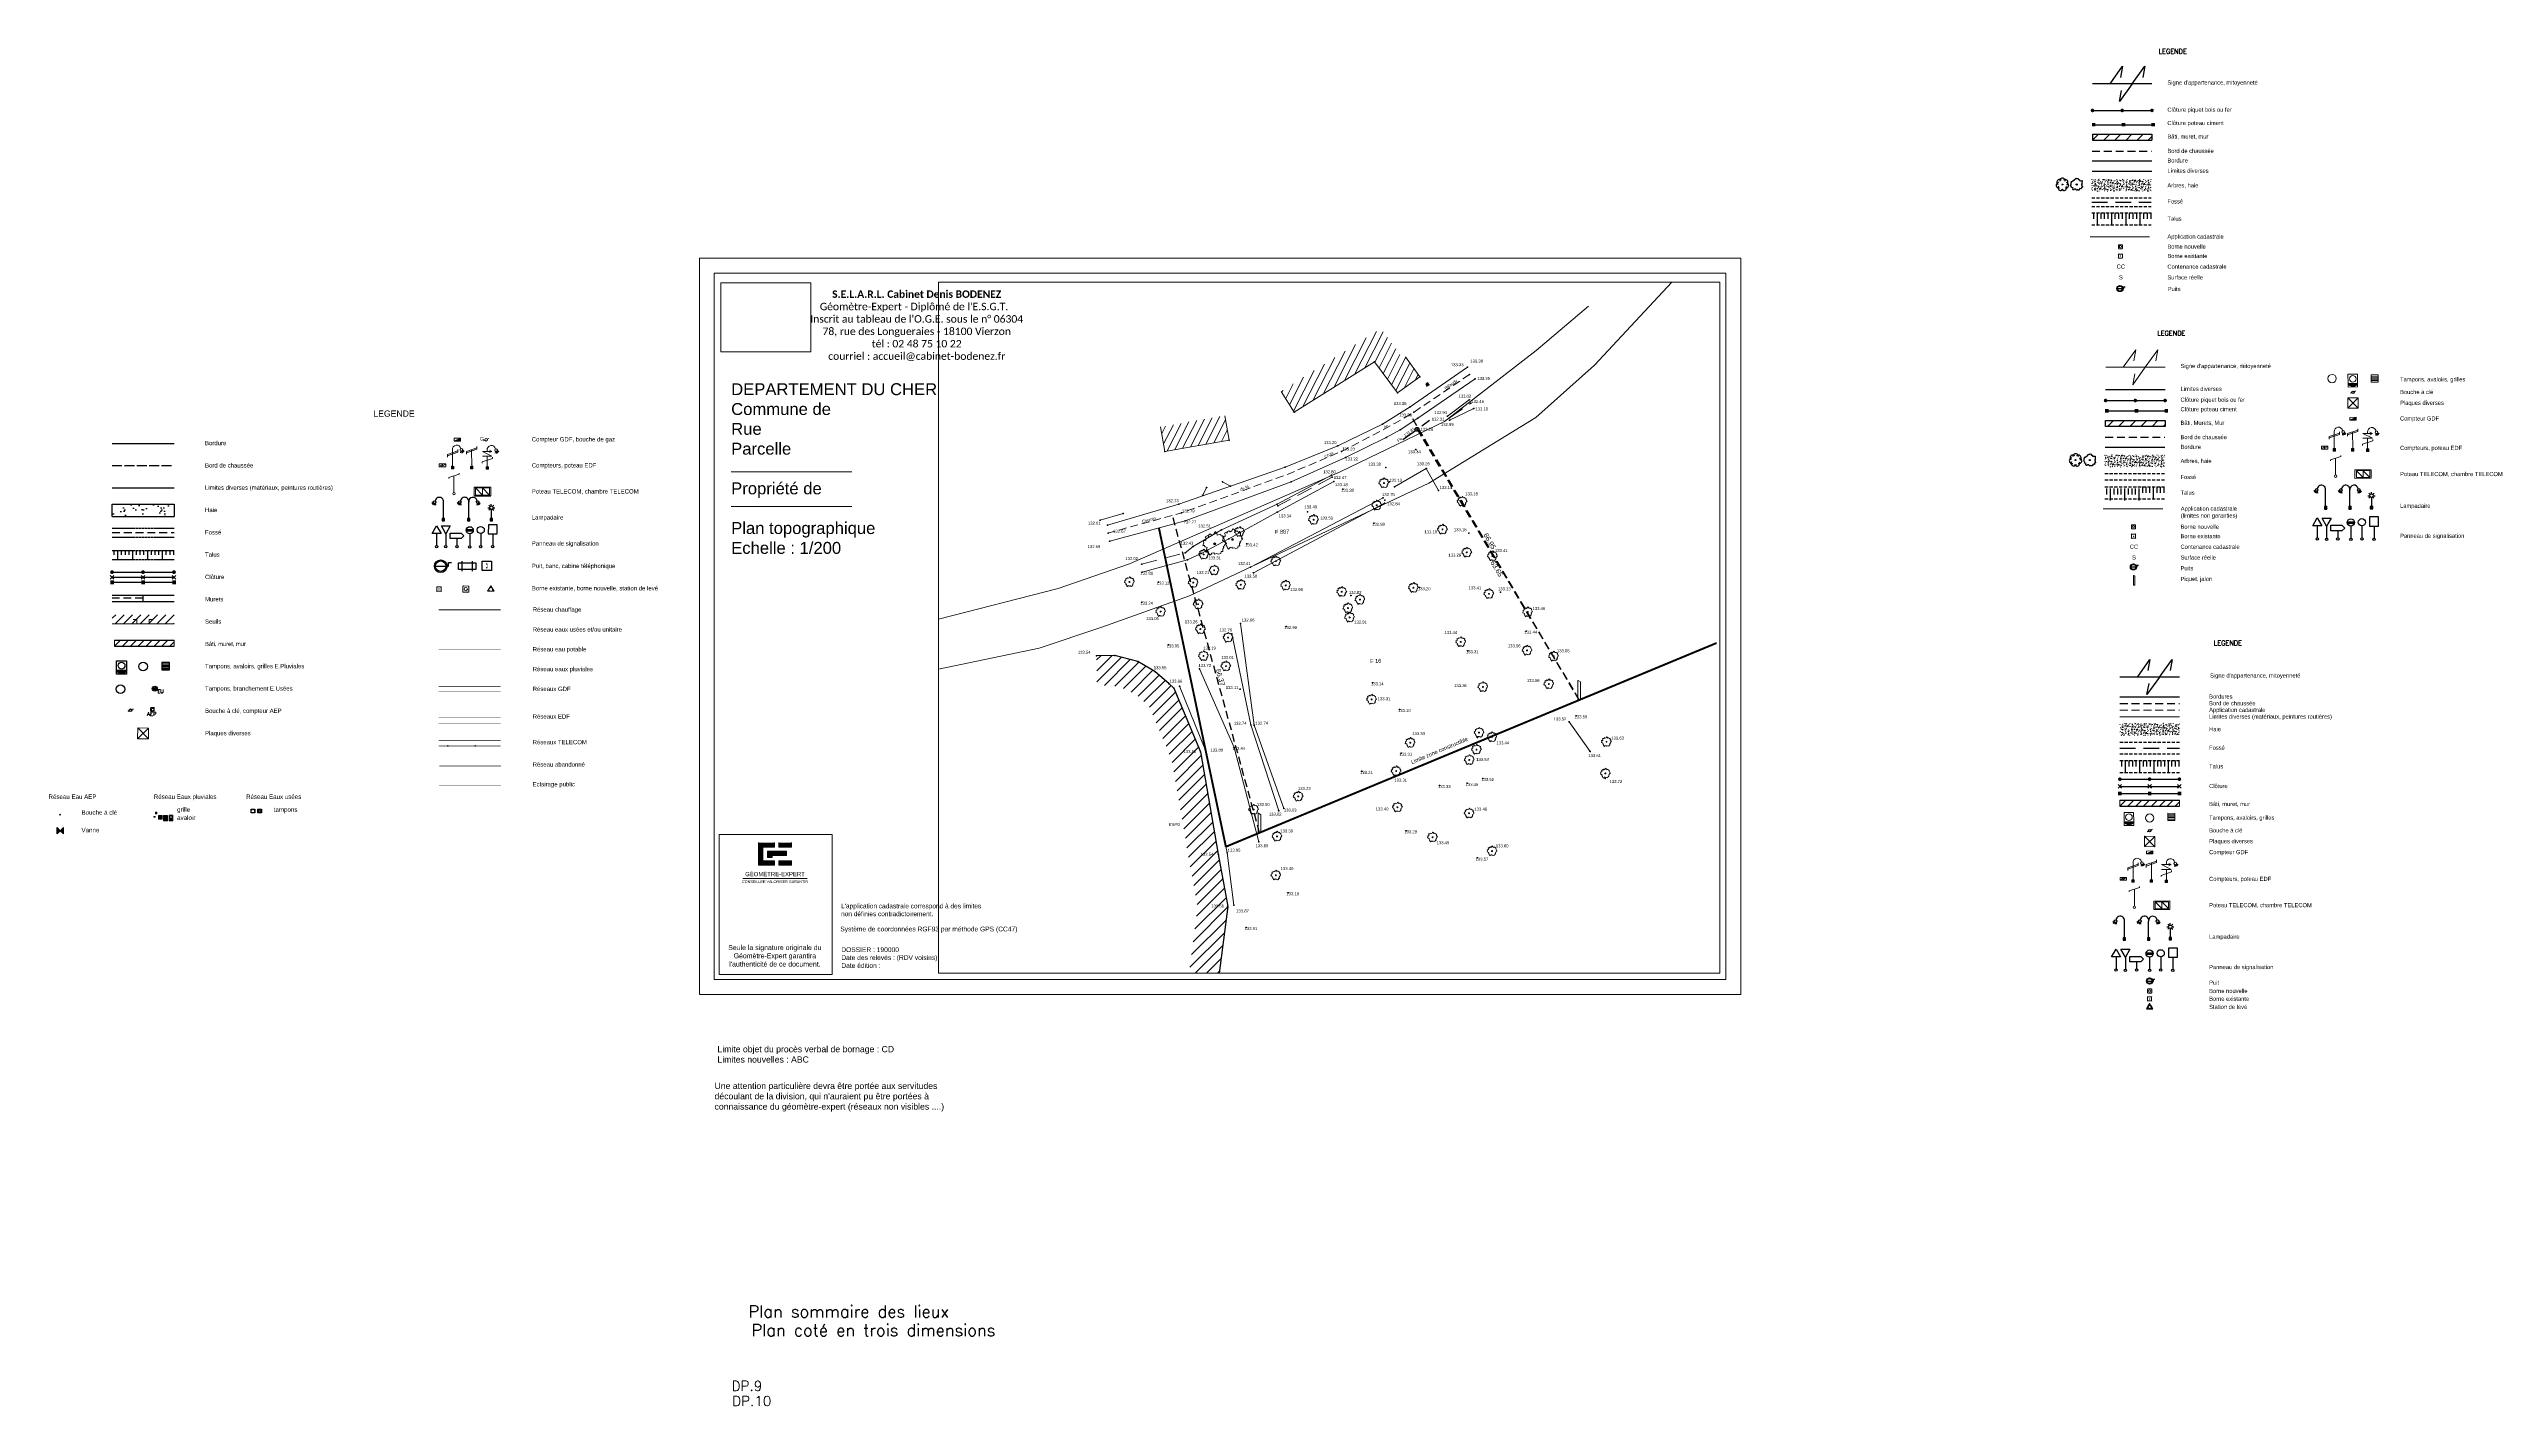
# Paper-space layout 'topo2' of a CAD drawing. Extents: x -281 to 707, y -174 to 373.
# The model-space entities are those that its viewports show. They can reach past a viewport. Long polylines and large blocks are cut down to what shows.
import ezdxf
from ezdxf.enums import TextEntityAlignment as Align

# ---------------------------------------------------------------- set-up
doc = ezdxf.new("R2010")
doc.units = 0
doc.header["$LTSCALE"] = 2
doc.header["$PDMODE"] = 32
doc.header["$PDSIZE"] = 0.06
for name, pattern in [('BORD_CHAUSS', [2.5, 2, -0.5]), ('Bordfosse', [0.6, 0.5, -0.1]), ('CACHE', [9.525, 6.35, -3.175]), ('CONTINU', [0]), ('INTERROMPU2', [9.525, 6.35, -3.175]), ('TIRETPT2', [12.7, 6.35, -3.175, 0, -3.175]), ('TIRETPTX2', [50.8, 25.4, -12.7, 0, -12.7]), ('Téléphone souterrain', [1.1, 0.45, 0, 0.45, -0.2])]:
    doc.linetypes.add(name, pattern=pattern)
doc.layers.get('0').update_dxf_attribs({"lineweight": 0})
for name, color, linetype in [('00', 7, 'Continuous'), ('01_BORD-CHAUSSEE', 5, 'BORD_CHAUSS'), ('01_BORDURES', 5, 'Continuous'), ('01_CLÔTURE-MUR', 7, 'Continuous'), ('01_FOSSÉ-TALUS', 32, 'Continuous'), ('01_LIMITES DIVERSES', 253, 'Continuous'), ('01_VÉGÉTATION', 84, 'Continuous'), ('02_AEP_Eau potable_objet', 4, 'Continuous'), ('02_AEP_Eau potable_Réseau', 4, 'CACHE'), ('02_Eclairage_Réseau', 30, 'TIRETPT2'), ('02_EDF-BT_Reseau', 160, 'TIRETPTX2'), ('02_EDF_HTA_Reseau', 1, 'TIRETPTX2'), ('02_EDF_HTB_Réseau', 36, 'TIRETPTX2'), ('02_EDF_Réseau abandonné', 7, 'TIRETPTX2'), ('02_EP_Eaux Pluviales_objet', 134, 'CONTINU'), ('02_EP_Eaux Pluviales_Réseau', 134, 'TIRETPT2'), ('02_EU_Eaux Usées_objet', 46, 'CONTINU'), ('02_EU_Eaux Usées_réseau', 46, 'CACHE'), ('02_GAZ_BP_Réseau', 62, 'Réseau GAZ'), ('02_GAZ_MBP_Réseau', 40, 'Réseau GAZ'), ('02_LAMPADAIRE', 7, 'Continuous'), ('02_Reseau Chaleur', 171, 'TIRETPT2'), ('02_TELECOM_réseau', 3, 'Réseau FT'), ('03_MOBILIERURBAIN', 7, 'Continuous'), ('03_SIGNALISATION', 7, 'Continuous'), ('20 - Division Cotation', 5, 'Continuous'), ('Eau', 5, 'Continuous'), ('EDF', 1, 'Continuous'), ('topo-TN', 7, 'Continuous'), ('topo-TN-Alt', 3, 'Continuous')]:
    doc.layers.add(name, color=color, linetype=linetype)
for name, color, linetype, lineweight in [('00_CARTOUCHE', 7, 'Continuous', 0), ('00_TEXTE', 7, 'Continuous', 0), ('01_BATI', 20, 'Continuous', 0), ('01_BORNES', 7, 'Continuous', 0), ('01_MUR-HACHURE', 252, 'Continuous', 9), ('01_MUR_HACHURE', 252, 'Continuous', 0), ('02_E.PLUV', 134, 'CONTINU', 0), ('02_EDF_objet', 7, 'Continuous', 9), ('02_EP_Eaux  Pluviales_objet', 134, 'CONTINU', 0), ('02_GAZ_objet', 40, 'Continuous', 9), ('02_PLAQUES', 7, 'Continuous', 0), ('02_TELECOM', 3, 'Continuous', 0), ('03_PEINTURES', 250, 'CONTINU', 0), ('19 Application cadastrale', 4, 'Continuous', 0), ('19 topo-mat', 1, 'Continuous', 0), ('19-division', 1, 'Continuous', 0), ('23 - Porjet PLU', 6, 'Continuous', 0), ('B-Talus', 32, 'CACHE', 0), ('Bati', 11, 'Continuous', 0), ('Bordures voies', 5, 'Continuous', 0), ('Division - Habillage', 7, 'Continuous', 0), ('H-Talus', 32, 'Continuous', 0), ('Texte', 7, 'Continuous', 0), ('Végétation', 84, 'Continuous', 0)]:
    doc.layers.add(name, color=color, linetype=linetype, lineweight=lineweight)
doc.styles.add('12', font='romand.shx', dxfattribs={"height": 0.35})
doc.styles.add('ROMAND', font='romand.shx', dxfattribs={"height": 0.6})
doc.styles.get("Standard").update_dxf_attribs({"font": 'arial.ttf'})
doc.styles.add('Stylus', font='stylu.ttf')
doc.linetypes.add('AEP_T', pattern='A,0.5,-0.2,["AEP",Standard,S=0.1,R=0,X=-0.1,Y=-0.05],-0.25', length=0.95)
doc.linetypes.add('CHAUFF', pattern='A,0.5,-0.2,["CHAUFF",Standard,S=0.1,R=0,X=-0.1,Y=-0.05],-0.2', length=0.9)
doc.linetypes.add('EDF_T', pattern='A,0.5,-0.2,["EDF",Standard,S=0.1,R=0,X=-0.1,Y=-0.05],-0.25', length=0.95)
doc.linetypes.add('EP', pattern='A,0.5,-0.2,["EP",Standard,S=0.1,R=0,X=-0.1,Y=-0.05],-0.2', length=0.9)
doc.linetypes.add('Réseau EU', pattern='A,1,-0.2,["EU",Standard,S=0.1,R=0,X=0,Y=-0.05],-0.35', length=1.55)
doc.linetypes.add('Réseau FT', pattern='A,1,-0.2,["FT",Standard,S=0.1,R=0,X=0,Y=-0.05],-0.35', length=1.55)
doc.linetypes.add('Réseau GAZ', pattern='A,1,-0.2,["GAZ",Standard,S=0.1,R=0,X=-0.175,Y=-0.05],-0.125', length=1.325)
picture_1 = doc.add_image_def('image2.png', size_in_pixel=(271, 208))

# ---------------------------------------------------------------- blocks, each defined once
blk = doc.blocks.new('A007')
at = {"color": 0}
blk.add_lwpolyline([(-0.256, 0), (0.319, 0), (0.32, 0.149), (0.44, 0.149)], dxfattribs=at)
for radius in [0.256, 0.21]:
    blk.add_circle((0, 0), radius, dxfattribs=at)
blk = doc.blocks.new('T028')
at = {"color": 0}
for points in [[(-0.19, 0.19), (-0.15, 0.15)], [(0.15, 0.15), (0.19, 0.19)], [(-0.19, -0.19), (-0.15, -0.15)], [(0.15, -0.15), (0.19, -0.19)]]:
    blk.add_lwpolyline(points, dxfattribs=at)
blk.add_lwpolyline([(0.17, -0.13), (0.17, 0.13, 0.414214), (0.13, 0.17), (-0.13, 0.17, 0.414214), (-0.17, 0.13), (-0.17, -0.13, 0.414214), (-0.13, -0.17), (0.13, -0.17, 0.414214)], format="xyb", close=True, dxfattribs=at)
blk.add_point((0, 0), dxfattribs=at)
blk = doc.blocks.new('GEOROND')
at = {"const_width": 0.499}
blk.add_lwpolyline([(-0.2505, 0, 1), (0.2505, 0, 1)], format="xyb", close=True, dxfattribs=at)
blk = doc.blocks.new('GEOCARRE')
at = {"const_width": 1}
blk.add_lwpolyline([(0, -0.5), (0, 0.5)], dxfattribs=at)
blk = doc.blocks.new('v004')
at = {"color": 0, "linetype": 'ByBlock'}
for p, q in [((-0.829177, -0.106991), (-0.748934, 0)), ((-0.748934, 0.401214), (-0.615195, 0.401214)), ((-0.695438, 0.294224), (-0.748934, 0.401214)), ((-0.748934, 0.267476), (-0.695438, 0.294224)), ((-0.748934, 0.106991), (-0.748934, 0.267476)), ((-0.748934, 0), (-0.748934, 0.106991)), ((-0.615195, 0.401214), (-0.508205, 0.481457)), ((-0.508205, 0.481457), (-0.427962, 0.481457)), ((-0.427962, 0.5617), (-0.320972, 0.588448)), ((-0.427962, 0.481457), (-0.427962, 0.5617)), ((-0.320972, 0.588448), (-0.294224, 0.668691)), ((-0.294224, 0.668691), (-0.240729, 0.775681)), ((-0.240729, 0.775681), (-0.133738, 0.722186)), ((-0.133738, 0.722186), (-0.026748, 0.829177)), ((-0.026748, 0.829177), (0.133738, 0.802429)), ((0.133738, 0.802429), (0.240729, 0.668691)), ((0.240729, 0.668691), (0.374467, 0.641943)), ((0.374467, 0.641943), (0.374467, 0.534953)), ((0.374467, 0.534953), (0.508205, 0.481457)), ((0.508205, 0.481457), (0.588448, 0.508205)), ((0.588448, 0.508205), (0.722186, 0.534953)), ((0.722186, 0.026748), (0.615195, -0.026748)), ((0.722186, 0.401214), (0.695438, 0.240729)), ((0.695438, 0.240729), (0.695438, 0.160486)), ((0.695438, 0.160486), (0.722186, 0.026748)), ((0.722186, 0.534953), (0.722186, 0.401214)), ((-0.775681, -0.213981), (-0.829177, -0.106991)), ((-0.695438, -0.267476), (-0.775681, -0.213981)), ((-0.722186, -0.401214), (-0.695438, -0.267476)), ((-0.641943, -0.401214), (-0.722186, -0.401214)), ((-0.481457, -0.45471), (-0.641943, -0.401214)), ((-0.534953, -0.615195), (-0.481457, -0.45471)), ((-0.481457, -0.748934), (-0.534953, -0.615195)), ((-0.401214, -0.722186), (-0.481457, -0.748934)), ((-0.294224, -0.641943), (-0.401214, -0.722186)), ((-0.133738, -0.641943), (-0.294224, -0.641943)), ((-0.080243, -0.775681), (-0.133738, -0.641943)), ((0.026748, -0.775681), (-0.080243, -0.775681)), ((0.133738, -0.668691), (0.026748, -0.775681)), ((0.133738, -0.775681), (0.133738, -0.668691)), ((0.347719, -0.775681), (0.133738, -0.775681)), ((0.427962, -0.534953), (0.347719, -0.668691)), ((0.347719, -0.668691), (0.347719, -0.775681)), ((0.615195, -0.588448), (0.427962, -0.534953)), ((0.615195, -0.026748), (0.695438, -0.160486)), ((0.641943, -0.45471), (0.615195, -0.588448)), ((0.802429, -0.320972), (0.641943, -0.45471)), ((0.695438, -0.160486), (0.722186, -0.267476)), ((0.722186, -0.267476), (0.802429, -0.320972))]:
    blk.add_line(p, q, dxfattribs=at)
blk.add_circle((0, 0), 0.080243, dxfattribs=at)
blk = doc.blocks.new('v007')
at = {"color": 0}
blk.add_circle((0, 0), 0.057653, dxfattribs=at)
for centre, start, end in [((-0.474879, -0.09803), 97.267501, 286.06011), ((-0.372725, 0.310154), 45.83893, 234.631539), ((0.010098, 0.484786), 354.410358, 183.202967), ((0.385317, 0.294364), 302.981787, 131.774396), ((0.470384, -0.11772), 251.553215, 80.345824), ((-0.219439, -0.432396), 148.696072, 337.488682), ((0.201242, -0.441159), 200.124644, 28.917253)]:
    blk.add_arc(centre, 0.365425, start, end, dxfattribs=at)
blk = doc.blocks.new('t026')
at = {"color": 0}
blk.add_lwpolyline([(0.166263, -0.126408), (0.166415, 0.126208, 0.414214), (0.126408, 0.166263), (-0.126208, 0.166415, 0.414214), (-0.166263, 0.126408), (-0.166415, -0.126208, 0.414214), (-0.126408, -0.166263), (0.126208, -0.166415, 0.414214)], format="xyb", close=True, dxfattribs=at)
at = {"const_width": 0.00005}
blk.add_lwpolyline([(-0.000025, 0, 1), (0.000025, 0, 1)], format="xyb", close=True, dxfattribs=at)
at = {"color": 0}
blk.add_circle((0, 0), 0.08865, dxfattribs=at)
blk = doc.blocks.new('U003')
at = {"color": 0}
blk.add_lwpolyline([(0, 0.6), (0.6, 0.6), (0.6, 0), (0, 0), (0, 0.6)], dxfattribs=at)
blk.add_circle((0.3, 0.3), 0.21, dxfattribs=at)
blk = doc.blocks.new('W006')
at = {"color": 0}
for p, q in [((-0.3, 0.02), (-0.08, 0.23)), ((-0.29, 0), (-0.06, 0.23)), ((-0.28, 0.05), (-0.12, 0.22)), ((-0.27, 0), (-0.03, 0.24)), ((-0.26, 0.1), (-0.17, 0.19)), ((-0.25, 0), (-0.01, 0.24)), ((-0.22, 0), (0.02, 0.24)), ((-0.2, 0), (0.04, 0.24)), ((-0.18, 0), (0.06, 0.23)), ((-0.16, 0), (0.08, 0.23)), ((-0.13, 0), (0.09, 0.23)), ((-0.11, 0), (0.11, 0.22)), ((-0.09, 0), (0.13, 0.21)), ((-0.07, 0), (0.14, 0.21)), ((-0.04, 0), (0.15, 0.2)), ((-0.02, 0), (0.17, 0.19)), ((0, 0), (0.18, 0.18)), ((0.02, 0), (0.19, 0.17)), ((0.05, 0), (0.21, 0.16)), ((0.07, 0), (0.22, 0.15)), ((0.09, 0), (0.23, 0.14)), ((0.11, 0), (0.24, 0.13)), ((0.14, 0), (0.25, 0.11)), ((0.16, 0), (0.26, 0.1)), ((0.18, 0), (0.27, 0.09)), ((0.2, 0), (0.27, 0.07)), ((0.23, 0), (0.28, 0.06)), ((0.25, 0), (0.29, 0.04)), ((0.27, 0), (0.29, 0.02)), ((0.29, 0), (0.3, 0.01))]:
    blk.add_line(p, q, dxfattribs=at)
blk.add_lwpolyline([(-0.3, 0.3), (0.3, 0.3), (0.3, 0), (-0.3, 0)], close=True, dxfattribs=at)
blk.add_arc((0, -0.07), 0.308, 12.6804, 167.3196, dxfattribs=at)
blk = doc.blocks.new('N005')
at = {"color": 0}
blk.add_circle((0, 0), 0.5, dxfattribs=at)
blk = doc.blocks.new('W001')
at = {"color": 0}
for p, q in [((0.24, 0.6), (0.24, 0)), ((0.36, 0.6), (0.36, 0)), ((0.36, 0), (0.36, 0))]:
    blk.add_line(p, q, dxfattribs=at)
for points in [[(0, 0), (0.6, 0), (0.6, 0.6), (0, 0.6), (0, 0)], [(0.12, 0.6), (0.12, 0)], [(0.48, 0.6), (0.48, 0)]]:
    blk.add_lwpolyline(points, dxfattribs=at)
blk = doc.blocks.new('A001')
at = {"color": 0}
for points in [[(0.16, 0.16), (0.07, 0.07)], [(-0.07, -0.07), (-0.16, -0.16)]]:
    blk.add_lwpolyline(points, dxfattribs=at)
blk.add_circle((0, 0), 0.1, dxfattribs=at)
blk = doc.blocks.new('E021')
at = {"color": 0, "linetype": 'Continuous'}
for p, q in [((0, 0.16), (0, 0)), ((0.35, 0.16), (0, 0.16)), ((0, 0), (0.35, 0)), ((0.35, 0), (0.35, 0.16))]:
    blk.add_line(p, q, dxfattribs=at)
at = {"color": 0}
blk.add_lwpolyline([(0, 0), (0.35, 0.16)], dxfattribs=at)
for points in [[(0, 0), (0.35, 0), (0.35, 0.16)], [(0.01, 0), (0.35, 0), (0.35, 0.16)], [(0.02, 0), (0.35, 0), (0.35, 0.15)], [(0.02, 0), (0.35, 0), (0.35, 0.15)], [(0.03, 0.01), (0.34, 0.01), (0.34, 0.15)], [(0.03, 0.01), (0.34, 0.01), (0.34, 0.15)], [(0.04, 0.01), (0.34, 0.01), (0.34, 0.15)], [(0.05, 0.01), (0.34, 0.01), (0.34, 0.14)], [(0.06, 0.01), (0.34, 0.01), (0.34, 0.14)], [(0.07, 0.01), (0.34, 0.01), (0.34, 0.14)], [(0.08, 0.02), (0.33, 0.02), (0.33, 0.13)], [(0.08, 0.02), (0.33, 0.02), (0.33, 0.13)], [(0.09, 0.02), (0.33, 0.02), (0.33, 0.13)], [(0.1, 0.02), (0.33, 0.02), (0.33, 0.13)], [(0.11, 0.02), (0.33, 0.02), (0.33, 0.12)], [(0.12, 0.03), (0.32, 0.03), (0.32, 0.12)], [(0.13, 0.03), (0.32, 0.03), (0.32, 0.12)], [(0.13, 0.03), (0.32, 0.03), (0.32, 0.11)], [(0.14, 0.03), (0.32, 0.03), (0.32, 0.11)], [(0.15, 0.03), (0.32, 0.03), (0.32, 0.11)], [(0.16, 0.03), (0.32, 0.03), (0.32, 0.11)], [(0.17, 0.04), (0.31, 0.04), (0.31, 0.1)], [(0.18, 0.04), (0.31, 0.04), (0.31, 0.1)], [(0.18, 0.04), (0.31, 0.04), (0.31, 0.1)], [(0.18, 0.04), (0.31, 0.04), (0.31, 0.1)], [(0.18, 0.04), (0.31, 0.04), (0.31, 0.1)], [(0.19, 0.04), (0.31, 0.04), (0.31, 0.09)], [(0.2, 0.04), (0.31, 0.04), (0.31, 0.09)], [(0.21, 0.05), (0.3, 0.05), (0.3, 0.09)], [(0.21, 0.05), (0.3, 0.05), (0.3, 0.09)], [(0.21, 0.05), (0.3, 0.05), (0.3, 0.09)], [(0.21, 0.05), (0.3, 0.05), (0.3, 0.09)], [(0.21, 0.05), (0.3, 0.05), (0.3, 0.09)], [(0.21, 0.05), (0.3, 0.05), (0.3, 0.09)], [(0.21, 0.05), (0.3, 0.05), (0.3, 0.09)], [(0.21, 0.05), (0.3, 0.05), (0.3, 0.09)], [(0.22, 0.05), (0.3, 0.05), (0.3, 0.09)], [(0.23, 0.05), (0.3, 0.05), (0.3, 0.08)], [(0.23, 0.05), (0.3, 0.05), (0.3, 0.08)], [(0.24, 0.05), (0.3, 0.05), (0.3, 0.08)], [(0.25, 0.05), (0.3, 0.05), (0.3, 0.07)], [(0.26, 0.06), (0.29, 0.06), (0.29, 0.07)], [(0.26, 0.06), (0.29, 0.06), (0.29, 0.07)], [(0.26, 0.06), (0.29, 0.06), (0.29, 0.07)], [(0.26, 0.06), (0.29, 0.06), (0.29, 0.07)], [(0.26, 0.06), (0.29, 0.06), (0.29, 0.07)], [(0.26, 0.06), (0.29, 0.06), (0.29, 0.07)], [(0.27, 0.06), (0.29, 0.06), (0.29, 0.07)], [(0.28, 0.06), (0.29, 0.06), (0.29, 0.07)], [(0.28, 0.06), (0.29, 0.06), (0.29, 0.06)]]:
    blk.add_lwpolyline(points, close=True, dxfattribs=at)
blk = doc.blocks.new('E007')
at = {"color": 0, "linetype": 'Continuous'}
for p, q in [((-0.1, 0.1), (0.1, -0.1)), ((0.1, 0.1), (-0.1, -0.1))]:
    blk.add_line(p, q, dxfattribs=at)
at = {"color": 0}
blk.add_line((0, 1.51), (0, 0.1), dxfattribs=at)
for points in [[(-0.44, 1.25), (-0.44, 1.37), (0.44, 1.66), (0.44, 1.77)], [(-0.44, 1.14), (-0.44, 1.25), (0.44, 1.55), (0.44, 1.66)]]:
    blk.add_lwpolyline(points, dxfattribs=at)
at = {"color": 0, "linetype": 'Continuous'}
blk.add_lwpolyline([(-0.1, -0.1), (0.1, -0.1), (0.1, 0.1), (-0.1, 0.1)], close=True, dxfattribs=at)
blk = doc.blocks.new('L018')
at = {"color": 0, "linetype": 'Continuous'}
for p, q in [((0.1, 0.1), (-0.1, -0.1)), ((-0.1, 0.1), (0.1, -0.1))]:
    blk.add_line(p, q, dxfattribs=at)
at = {"color": 0}
blk.add_line((0, 1.51), (0, 0.1), dxfattribs=at)
for points in [[(-0.44, 1), (-0.44, 1.11), (0.44, 1.41), (0.44, 1.52)], [(-0.44, 0.89), (-0.44, 1), (0.44, 1.3), (0.44, 1.41)], [(0.7, 1.4), (0.68, 1.24)], [(0.75, 1.39), (0.78, 1.23)], [(0.79, 1.4), (0.86, 1.26)], [(0.83, 1.42), (0.93, 1.3)], [(0.86, 1.46), (0.98, 1.37)]]:
    blk.add_lwpolyline(points, dxfattribs=at)
at = {"color": 0, "linetype": 'Continuous'}
blk.add_lwpolyline([(-0.1, -0.1), (0.1, -0.1), (0.1, 0.1), (-0.1, 0.1)], close=True, dxfattribs=at)
at = {"color": 0}
blk.add_circle((0.75, 1.5), 0.112, dxfattribs=at)
blk.add_arc((0.35, 1.55), 0.354, 8.1301, 188.1301, dxfattribs=at)
blk = doc.blocks.new('P001')
at = {"color": 0}
blk.add_line((0, 1.51), (0, 0.1), dxfattribs=at)
blk.add_lwpolyline([(-0.44, 1.29), (-0.44, 1.37), (0.44, 1.66), (0.44, 1.73)], dxfattribs=at)
blk.add_circle((0, 0), 0.1, dxfattribs=at)
blk = doc.blocks.new('R014')
at = {"color": 0, "linetype": 'Continuous'}
for p, q in [((-0.24, 1.47), (-0.24, 1.35)), ((-0.24, 1.47), (0.24, 1.47)), ((-0.24, 1.35), (0.24, 1.35)), ((0, 1.1), (0, 0.1)), ((0.24, 1.47), (0.24, 1.35))]:
    blk.add_line(p, q, dxfattribs=at)
blk.add_circle((0, 1.41), 0.301, dxfattribs=at)
blk.add_circle((0, 1.41), 0.301, dxfattribs=at)
at = {"color": 0}
blk.add_circle((0, 0), 0.1, dxfattribs=at)
blk = doc.blocks.new('R020')
at = {"color": 0, "linetype": 'Continuous'}
blk.add_line((0, 1.1), (0, 0.1), dxfattribs=at)
at = {"color": 0}
blk.add_lwpolyline([(0.38, 1.87), (-0.38, 1.87), (-0.38, 1.1), (0.38, 1.1)], close=True, dxfattribs=at)
blk.add_circle((0, 0), 0.1, dxfattribs=at)
blk = doc.blocks.new('R021')
at = {"color": 0, "linetype": 'Continuous'}
for p, q in [((-0.38, 1.77), (0.38, 1.77)), ((0, 1.1), (-0.38, 1.77)), ((0.38, 1.77), (0, 1.1)), ((0, 1.1), (0, 0.1))]:
    blk.add_line(p, q, dxfattribs=at)
at = {"color": 0}
blk.add_circle((0, 0), 0.1, dxfattribs=at)
blk = doc.blocks.new('E020')
at = {"color": 0, "linetype": 'Continuous'}
for p, q in [((0, 0.24), (0, 0)), ((0.53, 0.24), (0, 0.24)), ((0, 0), (0.53, 0)), ((0.53, 0), (0.53, 0.24))]:
    blk.add_line(p, q, dxfattribs=at)
blk.add_lwpolyline([(0.06, 0.07), (0.26, 0.19), (0.21, 0.04), (0.47, 0.19)], dxfattribs=at)
blk.add_solid([(0.41, 0.19), (0.47, 0.19), (0.44, 0.14)], dxfattribs=at)
blk = doc.blocks.new('L020')
at = {"color": 0, "linetype": 'Continuous'}
for p, q in [((-0.1, 0.1), (0.1, -0.1)), ((0.1, 0.1), (-0.1, -0.1))]:
    blk.add_line(p, q, dxfattribs=at)
at = {"color": 0}
for p, q in [((0, 1.51), (0, 1.4)), ((0, 1), (0, 0.1))]:
    blk.add_line(p, q, dxfattribs=at)
for points in [[(-0.44, 0.39), (-0.44, 0.5), (0.44, 0.79), (0.44, 0.9)], [(0.4, 1.4), (-0.4, 1.4), (0.4, 1), (-0.4, 1)], [(0.2, 1.5), (0.4, 1.4), (0.2, 1.3)], [(0.7, 1.4), (0.68, 1.24)], [(0.75, 1.39), (0.78, 1.23)], [(0.79, 1.4), (0.86, 1.26)], [(0.83, 1.42), (0.93, 1.3)], [(0.86, 1.46), (0.98, 1.37)]]:
    blk.add_lwpolyline(points, dxfattribs=at)
at = {"color": 0, "linetype": 'Continuous'}
blk.add_lwpolyline([(-0.1, -0.1), (0.1, -0.1), (0.1, 0.1), (-0.1, 0.1)], close=True, dxfattribs=at)
at = {"color": 0}
blk.add_circle((0.75, 1.5), 0.112, dxfattribs=at)
blk.add_arc((0.35, 1.55), 0.354, 8.1301, 188.1301, dxfattribs=at)
blk = doc.blocks.new('R027')
at = {"color": 0}
blk.add_lwpolyline([(-0.58, 1.15), (0.35, 1.15), (0.58, 0.92), (0.35, 0.68), (-0.58, 0.68)], close=True, dxfattribs=at)
blk.add_lwpolyline([(0, 0.68), (0, 0.1)], dxfattribs=at)
blk.add_circle((0, 0), 0.1, dxfattribs=at)
blk = doc.blocks.new('R022')
at = {"color": 0, "linetype": 'Continuous'}
for p, q in [((-0.38, 1.1), (0, 1.77)), ((0.38, 1.1), (-0.38, 1.1)), ((0, 1.77), (0.38, 1.1)), ((0, 1.1), (0, 0.1))]:
    blk.add_line(p, q, dxfattribs=at)
at = {"color": 0}
blk.add_circle((0, 0), 0.1, dxfattribs=at)
blk = doc.blocks.new('R023')
at = {"color": 0, "linetype": 'Continuous'}
blk.add_line((0, 1.1), (0, 0.1), dxfattribs=at)
blk.add_circle((0, 1.41), 0.301, dxfattribs=at)
at = {"color": 0}
blk.add_circle((0, 0), 0.1, dxfattribs=at)
blk = doc.blocks.new('T004')
at = {"color": 0}
blk.add_line((0, 0), (0, 0), dxfattribs=at)
blk.add_lwpolyline([(0.26, -0.15), (0, 0.3), (-0.26, -0.15)], close=True, dxfattribs=at)
blk.add_circle((0, 0), 0.15, dxfattribs=at)
blk = doc.blocks.new('L006')
at = {"color": 0, "linetype": 'Continuous'}
for p, q in [((-0.1, 0.1), (0.1, -0.1)), ((0.1, 0.1), (-0.1, -0.1))]:
    blk.add_line(p, q, dxfattribs=at)
at = {"color": 0}
for points in [[(-0.86, 1.46), (-0.98, 1.37)], [(-0.83, 1.42), (-0.93, 1.3)], [(-0.79, 1.4), (-0.86, 1.26)], [(-0.75, 1.39), (-0.78, 1.23)], [(-0.7, 1.4), (-0.68, 1.24)], [(0, 0.1), (0, 1.5)]]:
    blk.add_lwpolyline(points, dxfattribs=at)
at = {"color": 0, "linetype": 'Continuous'}
blk.add_lwpolyline([(-0.1, -0.1), (0.1, -0.1), (0.1, 0.1), (-0.1, 0.1)], close=True, dxfattribs=at)
at = {"color": 0}
blk.add_circle((-0.75, 1.5), 0.112, dxfattribs=at)
blk.add_arc((-0.35, 1.55), 0.354, 351.8699, 171.8699, dxfattribs=at)
blk = doc.blocks.new('L008')
at = {"color": 0, "linetype": 'Continuous'}
for p, q in [((0.1, 0.1), (-0.1, -0.1)), ((-0.1, 0.1), (0.1, -0.1))]:
    blk.add_line(p, q, dxfattribs=at)
at = {"color": 0}
for points in [[(-0.86, 1.46), (-0.98, 1.37)], [(-0.83, 1.42), (-0.93, 1.3)], [(-0.79, 1.4), (-0.86, 1.26)], [(-0.75, 1.39), (-0.78, 1.23)], [(-0.7, 1.4), (-0.68, 1.24)], [(0, 0.1), (0, 1.5)], [(0.7, 1.4), (0.68, 1.24)], [(0.75, 1.39), (0.78, 1.23)], [(0.79, 1.4), (0.86, 1.26)], [(0.83, 1.42), (0.93, 1.3)], [(0.86, 1.46), (0.98, 1.37)]]:
    blk.add_lwpolyline(points, dxfattribs=at)
at = {"color": 0, "linetype": 'Continuous'}
blk.add_lwpolyline([(-0.1, -0.1), (0.1, -0.1), (0.1, 0.1), (-0.1, 0.1)], close=True, dxfattribs=at)
at = {"color": 0}
for centre in [(-0.75, 1.5), (0.75, 1.5)]:
    blk.add_circle(centre, 0.112, dxfattribs=at)
for centre, start, end in [((-0.35, 1.55), 351.8699, 171.8699), ((0.35, 1.55), 8.1301, 188.1301)]:
    blk.add_arc(centre, 0.354, start, end, dxfattribs=at)
blk = doc.blocks.new('L010')
at = {"color": 0, "linetype": 'Continuous'}
for p, q in [((-0.1, 0.1), (0.1, -0.1)), ((0.1, 0.1), (-0.1, -0.1))]:
    blk.add_line(p, q, dxfattribs=at)
at = {"color": 0}
for points in [[(-0.3, 1), (-0.15, 1)], [(-0.21, 1.21), (-0.11, 1.11)], [(-0.11, 0.89), (-0.21, 0.79)], [(0, 1.15), (0, 1.3)], [(0, 0.85), (0, 0.85), (0, 0.1)], [(0.21, 1.21), (0.11, 1.11)], [(0.11, 0.89), (0.21, 0.79)], [(0.15, 1), (0.3, 1)]]:
    blk.add_lwpolyline(points, dxfattribs=at)
at = {"color": 0, "linetype": 'Continuous'}
blk.add_lwpolyline([(-0.1, -0.1), (0.1, -0.1), (0.1, 0.1), (-0.1, 0.1)], close=True, dxfattribs=at)
at = {"color": 0}
blk.add_circle((0, 1), 0.15, dxfattribs=at)
blk = doc.blocks.new('GEOCROIX')
at = {"color": 0, "linetype": 'ByBlock', "lineweight": -2}
for p, q in [((-0.5, 0.5), (0.5, -0.5)), ((-0.5, -0.5), (0.5, 0.5))]:
    blk.add_line(p, q, dxfattribs=at)
blk = doc.blocks.new('*E345')
at = {"const_width": 0.00005}
blk.add_lwpolyline([(-0.000025, 0, 1), (0.000025, 0, 1)], format="xyb", close=True, dxfattribs=at)
blk = doc.blocks.new('bn')
at = {"layer": '19 topo-mat'}
for p, q in [((-0.83, 0.63), (-0.83, -0.63)), ((0.63, 0.83), (-0.63, 0.83)), ((0.83, -0.63), (0.83, 0.63)), ((-0.63, -0.83), (0.63, -0.83))]:
    blk.add_line(p, q, dxfattribs=at)
for centre, major_axis, start_param, end_param in [((-0.63, 0.63), (-0.142, 0.142), -0.786066, 0.784732), ((0, 0), (0.313, 0.313), 5.497719404797758, 11.78090471197734), ((0.63, 0.63), (-0.142, 0.142), 3.926323, 5.497121), ((-0.63, -0.63), (-0.142, 0.142), 0.78473, 2.355528), ((0.63, -0.63), (-0.142, 0.142), 2.355526, 3.926324)]:
    blk.add_ellipse(centre, major_axis=major_axis, ratio=1, start_param=start_param, end_param=end_param, dxfattribs=at)
at = {"layer": '19 topo-mat', "xscale": 5, "yscale": 5, "rotation": 359.9960926399015}
blk.add_blockref('*E345', (0, 0), dxfattribs=at)
blk = doc.blocks.new('a023')
h = blk.add_hatch(color=0)
h.paths.add_polyline_path([(-1.25, -1.25), (0, 0), (-1.25, 1.25)])
h.paths.add_polyline_path([(1.25, 1.25), (0, 0), (1.25, -1.25)])
at = {"color": 0, "linetype": 'ByBlock'}
for points in [[(-1.25, 1.25), (0, 0), (-1.25, -1.25)], [(1.25, 1.25), (0, 0), (1.25, -1.25)]]:
    blk.add_lwpolyline(points, close=True, dxfattribs=at)
blk = doc.blocks.new('w007')
at = {"color": 0}
for p, q in [((0.75, 0), (-0.75, 0)), ((-0.75, 0), (-0.75, -0.75)), ((-0.45, 0), (-0.45, -0.75)), ((-0.15, 0), (-0.15, -0.75)), ((0.15, 0), (0.15, -0.75)), ((0.45, 0), (0.45, -0.75)), ((0.75, -0.75), (0.75, 0)), ((-0.75, -0.75), (0.75, -0.75)), ((0.15, -0.75), (0.15, -0.75))]:
    blk.add_line(p, q, dxfattribs=at)
blk.add_lwpolyline([(-0.75, 0.75), (0.75, 0.75), (0.75, 0), (-0.75, 0)], close=True, dxfattribs=at)
for points in [[(-0.75, 0), (-0.16875, 0.58125)], [(0, 0.6), (-0.6, 0)], [(-0.45, 0), (0.137587, 0.587587)], [(0.256091, 0.556091), (-0.3, 0)], [(-0.15, 0), (0.360325, 0.510325)], [(0.452625, 0.452625), (0, 0)], [(0.15, 0), (0.534132, 0.384132)], [(0.605237, 0.305237), (0.3, 0)], [(0.45, 0), (0.665709, 0.215709)], [(0.714618, 0.114618), (0.6, 0)]]:
    blk.add_lwpolyline(points, dxfattribs=at)
blk.add_arc((0, -0.16875), 0.76875, 12.680383, 167.319617, dxfattribs=at)
blk = doc.blocks.new('w008')
at = {"color": 0}
for p, q in [((-0.15, 0), (-0.15, -1.5)), ((0.15, 0), (0.15, -1.5)), ((0.15, -1.5), (0.15, -1.5))]:
    blk.add_line(p, q, dxfattribs=at)
blk.add_lwpolyline([(-0.75, 0.75), (0.75, 0.75), (0.75, 0), (-0.75, 0)], close=True, dxfattribs=at)
for points in [[(-0.75, 0), (-0.16875, 0.58125)], [(-0.75, -1.5), (0.75, -1.5), (0.75, 0), (-0.75, 0), (-0.75, -1.5)], [(0, 0.6), (-0.6, 0)], [(-0.45, 0), (0.137587, 0.587587)], [(-0.45, 0), (-0.45, -1.5)], [(0.256091, 0.556091), (-0.3, 0)], [(-0.15, 0), (0.360325, 0.510325)], [(0.452625, 0.452625), (0, 0)], [(0.15, 0), (0.534132, 0.384132)], [(0.605237, 0.305237), (0.3, 0)], [(0.45, 0), (0.665709, 0.215709)], [(0.45, 0), (0.45, -1.5)], [(0.714618, 0.114618), (0.6, 0)]]:
    blk.add_lwpolyline(points, dxfattribs=at)
blk.add_arc((0, -0.16875), 0.76875, 12.680383, 167.319617, dxfattribs=at)
blk = doc.blocks.new('u005')
at = {"color": 0}
for p, q in [((1.5, 0), (0, 0)), ((0, 0), (0, -0.75)), ((0.3, 0), (0.3, -0.75)), ((0.6, 0), (0.6, -0.75)), ((0.9, 0), (0.9, -0.75)), ((1.2, 0), (1.2, -0.75)), ((1.5, -0.75), (1.5, 0)), ((0, -0.75), (1.5, -0.75)), ((0.9, -0.75), (0.9, -0.75))]:
    blk.add_line(p, q, dxfattribs=at)
blk.add_lwpolyline([(0, 1.5), (1.5, 1.5), (1.5, 0), (0, 0), (0, 1.5)], dxfattribs=at)
blk.add_circle((0.75, 0.75), 0.525, dxfattribs=at)
blk = doc.blocks.new('u004')
at = {"color": 0}
blk.add_lwpolyline([(-0.75, 0.75), (0.75, 0.75), (0.75, -0.75), (-0.75, -0.75), (-0.75, 0.75)], dxfattribs=at)
blk.add_circle((0, 0), 0.525, dxfattribs=at)
blk = doc.blocks.new('u002')
at = {"color": 0}
blk.add_lwpolyline([(-0.75, -0.75), (-0.75, 0.75), (0.75, 0.75), (0.75, -0.75), (-0.75, -0.75)], dxfattribs=at)
blk.add_circle((0, 0), 0.75, dxfattribs=at)
blk = doc.blocks.new('piquet')
at = {"color": 0, "linetype": 'Continuous'}
blk.add_lwpolyline([(0, 0.92), (0, 1.24, -0.57735), (0.02, 1.25), (0.17, 1.16, -0.267949), (0.17, 1.15), (0.17, 0.82)], format="xyb", dxfattribs=at)
blk.add_lwpolyline([(0.17, 0.82), (0.17, 0), (0, 0), (0, 0.92)], dxfattribs=at)
blk = doc.blocks.new('M010')
at = {"color": 0}
blk.add_lwpolyline([(-1, 0.4), (1, 0.4), (1, -0.4), (-1, -0.4)], close=True, dxfattribs=at)
for points in [[(-0.6, -0.57), (-0.6, 0.57)], [(0.6, -0.57), (0.6, 0.57)]]:
    blk.add_lwpolyline(points, dxfattribs=at)
blk = doc.blocks.new('M001')
at = {"color": 0, "linetype": 'Continuous'}
for p, q in [((0, 0), (0, 1)), ((0, 1), (1, 1)), ((1, 0), (0, 0)), ((1, 1), (1, 0))]:
    blk.add_line(p, q, dxfattribs=at)
at = {"color": 0, "linetype": 'Continuous', "const_width": 0.083333}
for points in [[(0.458333, 0.697238, 1), (0.541667, 0.697238, 1)], [(0.458333, 0.290374, 1), (0.541667, 0.290374, 1)]]:
    blk.add_lwpolyline(points, format="xyb", close=True, dxfattribs=at)
at = {"color": 0, "linetype": 'Continuous', "const_width": 0.041667}
blk.add_lwpolyline([(0.5, 0.290374, 0.6095), (0.5, 0.697238, 0.6095)], format="xyb", dxfattribs=at)
blk = doc.blocks.new('ggg')
at = {"layer": '02_E.PLUV', "color": 0}
for points in [[(0.16, 0.16), (0.07, 0.07)], [(-0.07, -0.07), (-0.16, -0.16)]]:
    blk.add_lwpolyline(points, dxfattribs=at)
blk.add_circle((0, 0), 0.1, dxfattribs=at)
blk = doc.blocks.new('GeoPttS')
blk.add_line((0, -0.5), (0, 0.5))
blk = doc.blocks.new('Point-codeTN')
at = {"color": 0}
blk.add_point((0, 0), dxfattribs=at)
at = {"layer": 'topo-TN-Alt'}
blk.add_attdef('ALT', text='', height=0.75, dxfattribs=at).set_placement((0.25, -0.25), align=Align.TOP_LEFT)
blk = doc.blocks.new('u014')
at = {"color": 0}
blk.add_line((0, 0), (0, 0), dxfattribs=at)
blk.add_circle((0, 0), 0.375, dxfattribs=at)
blk = doc.blocks.new('GV04')
at = {"color": 0, "linetype": 'ByBlock'}
for p, q in [((-0.49, -0.06), (-0.44, 0)), ((-0.44, 0.24), (-0.36, 0.24)), ((-0.41, 0.17), (-0.44, 0.24)), ((-0.44, 0.16), (-0.41, 0.17)), ((-0.44, 0.06), (-0.44, 0.16)), ((-0.44, 0), (-0.44, 0.06)), ((-0.36, 0.24), (-0.3, 0.28)), ((-0.3, 0.28), (-0.25, 0.28)), ((-0.25, 0.33), (-0.19, 0.35)), ((-0.25, 0.28), (-0.25, 0.33)), ((-0.19, 0.35), (-0.17, 0.39)), ((-0.17, 0.39), (-0.14, 0.46)), ((-0.14, 0.46), (-0.08, 0.42)), ((-0.08, 0.42), (-0.02, 0.49)), ((-0.02, 0.49), (0.08, 0.47)), ((0.08, 0.47), (0.14, 0.39)), ((0.14, 0.39), (0.22, 0.38)), ((0.22, 0.38), (0.22, 0.31)), ((0.22, 0.31), (0.3, 0.28)), ((0.3, 0.28), (0.35, 0.3)), ((0.35, 0.3), (0.42, 0.31)), ((0.42, 0.02), (0.36, -0.02)), ((0.42, 0.24), (0.41, 0.14)), ((0.41, 0.14), (0.41, 0.09)), ((0.41, 0.09), (0.42, 0.02)), ((0.42, 0.31), (0.42, 0.24)), ((-0.46, -0.13), (-0.49, -0.06)), ((-0.41, -0.16), (-0.46, -0.13)), ((-0.42, -0.24), (-0.41, -0.16)), ((-0.38, -0.24), (-0.42, -0.24)), ((-0.28, -0.27), (-0.38, -0.24)), ((-0.31, -0.36), (-0.28, -0.27)), ((-0.28, -0.44), (-0.31, -0.36)), ((-0.24, -0.42), (-0.28, -0.44)), ((-0.17, -0.38), (-0.24, -0.42)), ((-0.08, -0.38), (-0.17, -0.38)), ((-0.05, -0.46), (-0.08, -0.38)), ((0.02, -0.46), (-0.05, -0.46)), ((0.08, -0.39), (0.02, -0.46)), ((0.08, -0.46), (0.08, -0.39)), ((0.2, -0.46), (0.08, -0.46)), ((0.25, -0.31), (0.2, -0.39)), ((0.2, -0.39), (0.2, -0.46)), ((0.36, -0.35), (0.25, -0.31)), ((0.36, -0.02), (0.41, -0.09)), ((0.38, -0.27), (0.36, -0.35)), ((0.47, -0.19), (0.38, -0.27)), ((0.41, -0.09), (0.42, -0.16)), ((0.42, -0.16), (0.47, -0.19))]:
    blk.add_line(p, q, dxfattribs=at)
blk.add_circle((0, 0), 0.0471, dxfattribs=at)
blk = doc.blocks.new('GE20')
at = {"linetype": 'Continuous'}
for p, q in [((1, 1), (0, 1)), ((0, 1), (0, 0)), ((0, 0), (1, 0)), ((0.12, 0.31), (0.5, 0.79)), ((0.41, 0.18), (0.89, 0.79)), ((0.5, 0.79), (0.41, 0.18)), ((1, 0), (1, 1))]:
    blk.add_line(p, q, dxfattribs=at)
blk.add_solid([(0.78, 0.79), (0.89, 0.79), (0.83, 0.59)], dxfattribs=at)

msp = doc.modelspace()

# ---------------------------------------------------------------- hatches: boundary and pattern name
at = {"layer": 'Bati'}
h = msp.add_hatch(dxfattribs=at)
h.set_pattern_fill('ANSI31', color=0, scale=0.4, angle=18)
h.paths.add_polyline_path([(1639171.47, 6238476.55), (1639176.1, 6238470.28), (1639180.6, 6238473.52), (1639177.68, 6238477.58), (1639177.19, 6238477.22), (1639172.74, 6238483.25), (1639152.63, 6238470.61), (1639155.29, 6238466.38)])
h = msp.add_hatch(dxfattribs=at)
h.set_pattern_fill('ANSI31', color=0, scale=0.4, angle=18)
h.paths.add_polyline_path([(1639141.26, 6238465.7), (1639128.34, 6238463.43), (1639129.2, 6238458.51), (1639142.13, 6238460.78)])
at = {"layer": 'Eau'}
h = msp.add_hatch(dxfattribs=at)
h.set_pattern_fill('ANSI31', color=256, scale=0.5)
h.paths.add_polyline_path([(1639140.07, 6238352.71), (1639141.87, 6238366.69), (1639139.97, 6238377.24), (1639136.4, 6238397.9), (1639131.01, 6238410.76), (1639130.03, 6238411.59), (1639127.16, 6238414.14), (1639123.75, 6238416.11), (1639119.11, 6238417.33), (1639115.41, 6238417.29), (1639115.48, 6238411.29), (1639118.37, 6238411.32), (1639121.45, 6238410.51), (1639123.63, 6238409.25), (1639126.03, 6238407.12), (1639130.6, 6238396.2), (1639134.06, 6238376.2), (1639135.8, 6238366.54), (1639134.15, 6238353.73), (1639126.44, 6238317.89), (1639122.75, 6238312.14), (1639120.05, 6238310.17), (1639103.38, 6238306.58), (1639101.02, 6238301.6), (1639102.21, 6238300.94), (1639103.62, 6238301.09), (1639104.21, 6238300.76), (1639104.51, 6238300.14), (1639104.54, 6238297.93), (1639107.48, 6238298.86), (1639107.22, 6238300.66), (1639107.53, 6238301.33), (1639122.57, 6238304.57), (1639127.2, 6238307.96), (1639132.08, 6238315.56)])

# ---------------------------------------------------------------- linework, layer by layer
at = {"layer": '02_EU_Eaux Usées_réseau', "flags": 128}
msp.add_lwpolyline([(1639177.15, 6238460.88), (1639182.58, 6238464.78)], dxfattribs=at)
at = {"layer": '19 Application cadastrale', "flags": 128}
for points in [[(1639116.47, 6238423.08), (1639134.13, 6238429.4), (1639182.39, 6238452.06), (1639203.99, 6238465.31), (1639215.81, 6238475.89), (1639235.06, 6238496.56)], [(1639122.09, 6238435.84), (1639164.52, 6238454.35), (1639185.6, 6238464.51), (1639204.09, 6238478.88), (1639214.61, 6238487.8)], [(1639122.09, 6238435.84), (1639107.7, 6238430.88), (1639074.45, 6238422.28)], [(1639116.47, 6238423.08), (1639103.83, 6238418.81), (1639080.53, 6238413.91)]]:
    msp.add_lwpolyline(points, dxfattribs=at)
at = {"layer": '20 - Division Cotation', "color": 30, "linetype": 'CACHE', "ltscale": 0.5}
for p, q in [((1639212.75, 6238408.35), (1639178.66, 6238465.98)), ((1639180.05, 6238462.96), (1639212.75, 6238408.35)), ((1639148.29, 6238381.59), (1639130.7, 6238445.59))]:
    msp.add_line(p, q, dxfattribs=at)
at = {"layer": '23 - Porjet PLU', "color": 1, "linetype": 'CACHE', "ltscale": 0.8, "flags": 128}
for points in [[(1639141.49, 6238378.77, 0.4, 0.4, 0), (1639127.99, 6238443.04, 0, 0, 0)], [(1639240.45, 6238419.86, 0.4, 0.4, 0), (1639141.49, 6238378.77, 0.8, 0.8, 0)]]:
    msp.add_lwpolyline(points, format="xyseb", dxfattribs=at)
at = {"layer": 'B-Talus', "linetype": 'CACHE', "flags": 128}
for points in [[(1639186.61, 6238465.29), (1639190.89, 6238468.24)], [(1639162.95, 6238453.31), (1639151.94, 6238447.51)], [(1639133.31, 6238438.07), (1639134.87, 6238439.34)], [(1639124.52, 6238435.74), (1639133.31, 6238438.07)]]:
    msp.add_lwpolyline(points, dxfattribs=at)
at = {"layer": 'Bati', "linetype": 'Continuous', "flags": 128}
for points in [[(1639155.29, 6238466.38), (1639171.47, 6238476.55), (1639176.1, 6238470.28), (1639180.6, 6238473.52)], [(1639129.2, 6238458.51), (1639142.13, 6238460.78)]]:
    msp.add_lwpolyline(points, dxfattribs=at)
at = {"layer": 'Bati', "flags": 128}
for points in [[(1639180.6, 6238473.52), (1639177.68, 6238477.58)], [(1639155.29, 6238466.38), (1639152.63, 6238470.61)], [(1639129.2, 6238458.51), (1639128.34, 6238463.43)], [(1639142.13, 6238460.78), (1639141.26, 6238465.7)]]:
    msp.add_lwpolyline(points, dxfattribs=at)
at = {"layer": 'Bordures voies', "linetype": 'Continuous', "flags": 128}
for points in [[(1639190.2, 6238475.48), (1639178.67, 6238467.49), (1639173.09, 6238463.98), (1639164.04, 6238459.64), (1639153.43, 6238455.33), (1639132.01, 6238447.88), (1639117.64, 6238443.64)], [(1639191.74, 6238473.12), (1639180.21, 6238465.2), (1639176.65, 6238462.85), (1639173.84, 6238461.29), (1639165.59, 6238457.28), (1639154.67, 6238452.35), (1639133.3, 6238444.47), (1639118.07, 6238440.38)], [(1639136.82, 6238449.69), (1639137.61, 6238451.19)], [(1639140.83, 6238452.37), (1639142.41, 6238451.51)]]:
    msp.add_lwpolyline(points, dxfattribs=at)
at = {"layer": 'Bordures voies', "linetype": 'CACHE', "ltscale": 0.5, "flags": 128}
msp.add_lwpolyline([(1639190.61, 6238474), (1639179.39, 6238466.41), (1639175.78, 6238464.28), (1639173.07, 6238462.78), (1639164.79, 6238458.49), (1639154.03, 6238453.9), (1639132.54, 6238446.1), (1639117.64, 6238442)], dxfattribs=at)
at = {"layer": 'Eau', "linetype": 'Continuous', "flags": 128}
for points in [[(1639130.03, 6238411.59), (1639127.16, 6238414.14), (1639123.75, 6238416.11), (1639119.11, 6238417.33), (1639115.41, 6238417.29)], [(1639131.01, 6238410.76), (1639136.4, 6238397.9), (1639139.97, 6238377.24), (1639141.87, 6238366.69), (1639140.07, 6238352.71), (1639132.08, 6238315.56), (1639127.2, 6238307.96), (1639122.57, 6238304.57), (1639107.53, 6238301.33), (1639107.22, 6238300.66), (1639107.48, 6238298.86)], [(1639130.03, 6238411.59), (1639131.01, 6238410.76)]]:
    msp.add_lwpolyline(points, dxfattribs=at)
at = {"layer": 'H-Talus', "linetype": 'Continuous', "flags": 128}
for points in [[(1639186.15, 6238465.62), (1639190.57, 6238468.93)], [(1639186.6, 6238464.77), (1639191.48, 6238467.17)], [(1639162.79, 6238453.72), (1639151.81, 6238447.84), (1639140.58, 6238442.66), (1639134.87, 6238439.34)], [(1639163.25, 6238452.43), (1639151.85, 6238446.22), (1639142.07, 6238440.87), (1639136.54, 6238437.89)], [(1639173.18, 6238449.16), (1639146.45, 6238435.14)], [(1639173.49, 6238448.03), (1639147.04, 6238434.03)], [(1639136.54, 6238437.89), (1639133.72, 6238436.65), (1639124.59, 6238434.13)], [(1639153.18, 6238386.47), (1639147.18, 6238403.32), (1639144.42, 6238423.78)], [(1639152.15, 6238386.03), (1639146.53, 6238403.33), (1639142.67, 6238421.68)], [(1639136.14, 6238414.64), (1639143.15, 6238398.76), (1639148.14, 6238379.76)], [(1639132.16, 6238411.13), (1639137.45, 6238398.02), (1639141.74, 6238377.57), (1639143.09, 6238367)]]:
    msp.add_lwpolyline(points, dxfattribs=at)
at = {"layer": 'Végétation', "linetype": 'Continuous', "flags": 128}
for points in [[(1639175.49, 6238451.36), (1639181.9, 6238455.08), (1639184.35, 6238450.61)], [(1639116.11, 6238444.6), (1639120.75, 6238445.96)], [(1639214.92, 6238398), (1639210.7, 6238403.93)]]:
    msp.add_lwpolyline(points, dxfattribs=at)

# ---------------------------------------------------------------- block references
at = {"layer": '01_BORNES', "xscale": 3.14143144165023, "yscale": 3.14143144165023, "zscale": 3.14143144165023}
for p in [(1639212.48, 6238408.35), (1639148.02, 6238381.59)]:
    msp.add_blockref('piquet', p, dxfattribs=at)
at = {"layer": '02_EU_Eaux Usées_réseau', "rotation": 209.9458542683554}
msp.add_blockref('u014', (1639180.05, 6238462.96), dxfattribs=at)
at = {"layer": 'EDF', "xscale": 0.495365100305096, "yscale": 0.495365100305096, "rotation": 27.55531659017418}
msp.add_blockref('GE20', (1639182.01, 6238471.69), dxfattribs=at)
at = {"layer": 'topo-TN', "rotation": 209.9458542683554}
for p in [(1639171.47, 6238476.55), (1639180.6, 6238473.52), (1639176.1, 6238470.28), (1639182.01, 6238471.69), (1639182.45, 6238471.92), (1639155.29, 6238466.38), (1639173.09, 6238463.98), (1639180.21, 6238465.2), (1639129.2, 6238458.51), (1639142.13, 6238460.78), (1639173.84, 6238461.29), (1639176.65, 6238462.85), (1639153.43, 6238455.33), (1639136.82, 6238449.69), (1639137.61, 6238451.19), (1639140.83, 6238452.37), (1639142.41, 6238451.51), (1639154.67, 6238452.35), (1639173.36, 6238452.12), (1639173.52, 6238448.66), (1639174.48, 6238452.39), (1639116.11, 6238444.6), (1639120.75, 6238445.96), (1639151.81, 6238447.84), (1639151.94, 6238447.51), (1639171.9, 6238447.63), (1639137.49, 6238438.26), (1639139.24, 6238439.86), (1639142.07, 6238440.87), (1639142.85, 6238440.76), (1639144.24, 6238442.28), (1639133.31, 6238438.07), (1639133.72, 6238436.65), (1639136.54, 6238437.89), (1639137.01, 6238437.72), (1639151.58, 6238436.36), (1639122.05, 6238432.17), (1639134.91, 6238432.03), (1639144.5, 6238431.62), (1639164.86, 6238430.19), (1639168.53, 6238428.6), (1639179.32, 6238431.01), (1639135.91, 6238427.69), (1639166.11, 6238426.91), (1639166.26, 6238426.01), (1639141.93, 6238420.96), (1639119.11, 6238417.33), (1639123.75, 6238416.11), (1639130.03, 6238411.59), (1639131.01, 6238410.76), (1639192.24, 6238400.82), (1639192.55, 6238401.79), (1639192.03, 6238398.37), (1639218.02, 6238393.56)]:
    msp.add_blockref('Point-codeTN', p, dxfattribs=at)
at = {"layer": 'topo-TN'}
ref = msp.add_blockref('Point-codeTN', (1639190.2, 6238475.48), dxfattribs=dict(at, rotation=209.9458542683554))
ref.add_attrib('ALT', '133.33', dxfattribs={"layer": 'topo-TN-Alt', "color": 1, "height": 0.6}).set_placement((1639186.85, 6238476.29), align=Align.TOP_LEFT)
ref = msp.add_blockref('Point-codeTN', (1639190.61, 6238474), dxfattribs=dict(at, rotation=209.9458542683554))
ref.add_attrib('ALT', '133.38', dxfattribs={"layer": 'topo-TN-Alt', "color": 1, "height": 0.6}).set_placement((1639190.78, 6238477.02), align=Align.TOP_LEFT)
ref = msp.add_blockref('Point-codeTN', (1639191.74, 6238473.12), dxfattribs=dict(at, rotation=209.9458542683554))
ref.add_attrib('ALT', '133.35', dxfattribs={"layer": 'topo-TN-Alt', "color": 1, "height": 0.6}).set_placement((1639192.17, 6238473.51), align=Align.TOP_LEFT)
ref = msp.add_blockref('Point-codeTN', (1639178.67, 6238467.49), dxfattribs=dict(at, rotation=209.9458542683554))
ref.add_attrib('ALT', '133.35', dxfattribs={"layer": 'topo-TN-Alt', "color": 1, "height": 0.6}).set_placement((1639175.35, 6238468.47), align=Align.TOP_LEFT)
ref = msp.add_blockref('Point-codeTN', (1639190.57, 6238468.93), dxfattribs=dict(at, rotation=209.9458542683554))
ref.add_attrib('ALT', '133.02', dxfattribs={"layer": 'topo-TN-Alt', "color": 1, "height": 0.6}).set_placement((1639188.4, 6238469.94), align=Align.TOP_LEFT)
ref = msp.add_blockref('Point-codeTN', (1639190.89, 6238468.24), dxfattribs=dict(at, rotation=209.9458542683554))
ref.add_attrib('ALT', '132.46', dxfattribs={"layer": 'topo-TN-Alt', "color": 1, "height": 0.6}).set_placement((1639190.98, 6238468.89), align=Align.TOP_LEFT)
ref = msp.add_blockref('Point-codeTN', (1639179.39, 6238466.41), dxfattribs=dict(at, rotation=209.9458542683554))
ref.add_attrib('ALT', '133.38', dxfattribs={"layer": 'topo-TN-Alt', "color": 1, "height": 0.6}).set_placement((1639176.44, 6238466.15), align=Align.TOP_LEFT)
ref = msp.add_blockref('Point-codeTN', (1639180.05, 6238462.96), dxfattribs=dict(at, rotation=209.9458542683554))
ref.add_attrib('ALT', '133.29', dxfattribs={"layer": 'topo-TN-Alt', "color": 1, "height": 0.6}).set_placement((1639180.74, 6238463.26), align=Align.TOP_LEFT)
ref = msp.add_blockref('Point-codeTN', (1639186.61, 6238465.29), dxfattribs=dict(at, rotation=209.9458542683554))
ref.add_attrib('ALT', '132.31', dxfattribs={"layer": 'topo-TN-Alt', "color": 1, "height": 0.6}).set_placement((1639183.01, 6238465.29), align=Align.TOP_LEFT)
ref = msp.add_blockref('Point-codeTN', (1639186.15, 6238465.62), dxfattribs=dict(at, rotation=209.9458542683554))
ref.add_attrib('ALT', '132.93', dxfattribs={"layer": 'topo-TN-Alt', "color": 1, "height": 0.6}).set_placement((1639183.53, 6238466.64), align=Align.TOP_LEFT)
ref = msp.add_blockref('Point-codeTN', (1639186.6, 6238464.77), dxfattribs=dict(at, rotation=209.9458542683554))
ref.add_attrib('ALT', '132.99', dxfattribs={"layer": 'topo-TN-Alt', "color": 1, "height": 0.6}).set_placement((1639184.86, 6238464.24), align=Align.TOP_LEFT)
ref = msp.add_blockref('Point-codeTN', (1639191.48, 6238467.17), dxfattribs=dict(at, rotation=209.9458542683554))
ref.add_attrib('ALT', '133.10', dxfattribs={"layer": 'topo-TN-Alt', "color": 1, "height": 0.6}).set_placement((1639191.81, 6238467.38), align=Align.TOP_LEFT)
ref = msp.add_blockref('Point-codeTN', (1639164.04, 6238459.64), dxfattribs=dict(at, rotation=209.9458542683554))
ref.add_attrib('ALT', '133.20', dxfattribs={"layer": 'topo-TN-Alt', "color": 1, "height": 0.6}).set_placement((1639161.24, 6238460.58), align=Align.TOP_LEFT)
ref = msp.add_blockref('Point-codeTN', (1639164.79, 6238458.49), dxfattribs=dict(at, rotation=209.9458542683554))
ref.add_attrib('ALT', '133.23', dxfattribs={"layer": 'topo-TN-Alt', "color": 1, "height": 0.6}).set_placement((1639164.93, 6238459.29), align=Align.TOP_LEFT)
ref = msp.add_blockref('Point-codeTN', (1639179.78, 6238458.85), dxfattribs=dict(at, rotation=209.9458542683554))
ref.add_attrib('ALT', '133.34', dxfattribs={"layer": 'topo-TN-Alt', "color": 1, "height": 0.6}).set_placement((1639178.22, 6238458.74), align=Align.TOP_LEFT)
ref = msp.add_blockref('Point-codeTN', (1639162.79, 6238453.72), dxfattribs=dict(at, rotation=209.9458542683554))
ref.add_attrib('ALT', '132.80', dxfattribs={"layer": 'topo-TN-Alt', "color": 1, "height": 0.6}).set_placement((1639161.1, 6238454.69), align=Align.TOP_LEFT)
ref = msp.add_blockref('Point-codeTN', (1639162.95, 6238453.31), dxfattribs=dict(at, rotation=209.9458542683554))
ref.add_attrib('ALT', '132.47', dxfattribs={"layer": 'topo-TN-Alt', "color": 1, "height": 0.6}).set_placement((1639163.25, 6238453.51), align=Align.TOP_LEFT)
ref = msp.add_blockref('Point-codeTN', (1639165.59, 6238457.28), dxfattribs=dict(at, rotation=209.9458542683554))
ref.add_attrib('ALT', '133.22', dxfattribs={"layer": 'topo-TN-Alt', "color": 1, "height": 0.6}).set_placement((1639165.59, 6238457.28), align=Align.TOP_LEFT)
ref = msp.add_blockref('Point-codeTN', (1639173.77, 6238455.24), dxfattribs=dict(at, rotation=209.9458542683554))
ref.add_attrib('ALT', '133.38', dxfattribs={"layer": 'topo-TN-Alt', "color": 1, "height": 0.6}).set_placement((1639170.19, 6238456.22), align=Align.TOP_LEFT)
ref = msp.add_blockref('Point-codeTN', (1639181.9, 6238455.08), dxfattribs=dict(at, rotation=209.9458542683554))
ref.add_attrib('ALT', '133.26', dxfattribs={"layer": 'topo-TN-Alt', "color": 1, "height": 0.6}).set_placement((1639180.05, 6238456.32), align=Align.TOP_LEFT)
ref = msp.add_blockref('Point-codeTN', (1639132.01, 6238447.88), dxfattribs=dict(at, rotation=209.9458542683554))
ref.add_attrib('ALT', '132.73', dxfattribs={"layer": 'topo-TN-Alt', "color": 1, "height": 0.6}).set_placement((1639129.41, 6238448.86), align=Align.TOP_LEFT)
ref = msp.add_blockref('Point-codeTN', (1639163.25, 6238452.43), dxfattribs=dict(at, rotation=209.9458542683554))
ref.add_attrib('ALT', '133.18', dxfattribs={"layer": 'topo-TN-Alt', "color": 1, "height": 0.6}).set_placement((1639163.51, 6238452.09), align=Align.TOP_LEFT)
ref = msp.add_blockref('Point-codeTN', (1639165.08, 6238450.87), dxfattribs=dict(at, rotation=209.9458542683554))
ref.add_attrib('ALT', '133.38', dxfattribs={"layer": 'topo-TN-Alt', "color": 1, "height": 0.6}).set_placement((1639164.74, 6238450.96), align=Align.TOP_LEFT)
ref = msp.add_blockref('Point-codeTN', (1639173.18, 6238449.16), dxfattribs=dict(at, rotation=209.9458542683554))
ref.add_attrib('ALT', '132.75', dxfattribs={"layer": 'topo-TN-Alt', "color": 1, "height": 0.6}).set_placement((1639172.98, 6238450.08), align=Align.TOP_LEFT)
ref = msp.add_blockref('Point-codeTN', (1639173.49, 6238448.03), dxfattribs=dict(at, rotation=209.9458542683554))
ref.add_attrib('ALT', '132.84', dxfattribs={"layer": 'topo-TN-Alt', "color": 1, "height": 0.6}).set_placement((1639174.03, 6238448.25), align=Align.TOP_LEFT)
ref = msp.add_blockref('Point-codeTN', (1639175.49, 6238451.36), dxfattribs=dict(at, rotation=209.9458542683554))
ref.add_attrib('ALT', '133.13', dxfattribs={"layer": 'topo-TN-Alt', "color": 1, "height": 0.6}).set_placement((1639174.43, 6238452.98), align=Align.TOP_LEFT)
ref = msp.add_blockref('Point-codeTN', (1639184.35, 6238450.61), dxfattribs=dict(at, rotation=209.9458542683554))
ref.add_attrib('ALT', '133.14', dxfattribs={"layer": 'topo-TN-Alt', "color": 1, "height": 0.6}).set_placement((1639184.6, 6238451.54), align=Align.TOP_LEFT)
ref = msp.add_blockref('Point-codeTN', (1639189.13, 6238448.4), dxfattribs=dict(at, rotation=209.9458542683554))
ref.add_attrib('ALT', '133.15', dxfattribs={"layer": 'topo-TN-Alt', "color": 1, "height": 0.6}).set_placement((1639189.74, 6238450.25), align=Align.TOP_LEFT)
ref = msp.add_blockref('Point-codeTN', (1639117.64, 6238443.64), dxfattribs=dict(at, rotation=209.9458542683554))
ref.add_attrib('ALT', '132.61', dxfattribs={"layer": 'topo-TN-Alt', "color": 1, "height": 0.6}).set_placement((1639113.67, 6238444.32), align=Align.TOP_LEFT)
ref = msp.add_blockref('Point-codeTN', (1639132.54, 6238446.1), dxfattribs=dict(at, rotation=209.9458542683554))
ref.add_attrib('ALT', '132.79', dxfattribs={"layer": 'topo-TN-Alt', "color": 1, "height": 0.6}).set_placement((1639132.63, 6238446.79), align=Align.TOP_LEFT)
ref = msp.add_blockref('Point-codeTN', (1639133.3, 6238444.47), dxfattribs=dict(at, rotation=209.9458542683554))
ref.add_attrib('ALT', '132.77', dxfattribs={"layer": 'topo-TN-Alt', "color": 1, "height": 0.6}).set_placement((1639132.96, 6238444.56), align=Align.TOP_LEFT)
ref = msp.add_blockref('Point-codeTN', (1639140.58, 6238442.66), dxfattribs=dict(at, rotation=209.9458542683554))
ref.add_attrib('ALT', '132.51', dxfattribs={"layer": 'topo-TN-Alt', "color": 1, "height": 0.6}).set_placement((1639135.92, 6238443.76), align=Align.TOP_LEFT)
ref = msp.add_blockref('Point-codeTN', (1639151.85, 6238446.22), dxfattribs=dict(at, rotation=209.9458542683554))
ref.add_attrib('ALT', '133.34', dxfattribs={"layer": 'topo-TN-Alt', "color": 1, "height": 0.6}).set_placement((1639152.13, 6238445.79), align=Align.TOP_LEFT)
ref = msp.add_blockref('Point-codeTN', (1639157.95, 6238446.28), dxfattribs=dict(at, rotation=209.9458542683554))
ref.add_attrib('ALT', '133.40', dxfattribs={"layer": 'topo-TN-Alt', "color": 1, "height": 0.6}).set_placement((1639157.31, 6238447.6), align=Align.TOP_LEFT)
ref = msp.add_blockref('Point-codeTN', (1639159.18, 6238444.72), dxfattribs=dict(at, rotation=209.9458542683554))
ref.add_attrib('ALT', '133.53', dxfattribs={"layer": 'topo-TN-Alt', "color": 1, "height": 0.6}).set_placement((1639160.51, 6238445.36), align=Align.TOP_LEFT)
ref = msp.add_blockref('Point-codeTN', (1639171.33, 6238444), dxfattribs=dict(at, rotation=209.9458542683554))
ref.add_attrib('ALT', '132.98', dxfattribs={"layer": 'topo-TN-Alt', "color": 1, "height": 0.6}).set_placement((1639170.99, 6238444.1), align=Align.TOP_LEFT)
ref = msp.add_blockref('Point-codeTN', (1639118.07, 6238440.38), dxfattribs=dict(at, rotation=209.9458542683554))
ref.add_attrib('ALT', '132.69', dxfattribs={"layer": 'topo-TN-Alt', "color": 1, "height": 0.6}).set_placement((1639113.62, 6238439.59), align=Align.TOP_LEFT)
ref = msp.add_blockref('Point-codeTN', (1639117.75, 6238442.03), dxfattribs=dict(at, rotation=209.9458542683554))
ref.add_attrib('ALT', '132.67', dxfattribs={"layer": 'topo-TN-Alt', "color": 1, "height": 0.6}).set_placement((1639118.74, 6238442.7), align=Align.TOP_LEFT)
ref = msp.add_blockref('Point-codeTN', (1639134.87, 6238439.34), dxfattribs=dict(at, rotation=209.9458542683554))
ref.add_attrib('ALT', '132.43', dxfattribs={"layer": 'topo-TN-Alt', "color": 1, "height": 0.6}).set_placement((1639132.36, 6238440.27), align=Align.TOP_LEFT)
ref = msp.add_blockref('Point-codeTN', (1639145.72, 6238439.85), dxfattribs=dict(at, rotation=209.9458542683554))
ref.add_attrib('ALT', '133.42', dxfattribs={"layer": 'topo-TN-Alt', "color": 1, "height": 0.6}).set_placement((1639145.38, 6238439.94), align=Align.TOP_LEFT)
ref = msp.add_blockref('Point-codeTN', (1639185.17, 6238442.76), dxfattribs=dict(at, rotation=209.9458542683554))
ref.add_attrib('ALT', '133.19', dxfattribs={"layer": 'topo-TN-Alt', "color": 1, "height": 0.6}).set_placement((1639181.53, 6238442.57), align=Align.TOP_LEFT)
ref = msp.add_blockref('Point-codeTN', (1639190.48, 6238441.99), dxfattribs=dict(at, rotation=209.9458542683554))
ref.add_attrib('ALT', '133.18', dxfattribs={"layer": 'topo-TN-Alt', "color": 1, "height": 0.6}).set_placement((1639187.46, 6238443.01), align=Align.TOP_LEFT)
ref = msp.add_blockref('Point-codeTN', (1639195.25, 6238437.39), dxfattribs=dict(at, rotation=209.9458542683554))
ref.add_attrib('ALT', '133.41', dxfattribs={"layer": 'topo-TN-Alt', "color": 1, "height": 0.6}).set_placement((1639195.74, 6238438.81), align=Align.TOP_LEFT)
ref = msp.add_blockref('Point-codeTN', (1639124.52, 6238435.74), dxfattribs=dict(at, rotation=209.9458542683554))
ref.add_attrib('ALT', '132.02', dxfattribs={"layer": 'topo-TN-Alt', "color": 1, "height": 0.6}).set_placement((1639121.22, 6238437.18), align=Align.TOP_LEFT)
ref = msp.add_blockref('Point-codeTN', (1639124.59, 6238434.13), dxfattribs=dict(at, rotation=209.9458542683554))
ref.add_attrib('ALT', '132.81', dxfattribs={"layer": 'topo-TN-Alt', "color": 1, "height": 0.6}).set_placement((1639124.25, 6238434.23), align=Align.TOP_LEFT)
ref = msp.add_blockref('Point-codeTN', (1639139.13, 6238434.53), dxfattribs=dict(at, rotation=209.9458542683554))
ref.add_attrib('ALT', '133.21', dxfattribs={"layer": 'topo-TN-Alt', "color": 1, "height": 0.6}).set_placement((1639135.59, 6238434.38), align=Align.TOP_LEFT)
ref = msp.add_blockref('Point-codeTN', (1639136.54, 6238437.89), dxfattribs=dict(at, rotation=209.9458542683554))
ref.add_attrib('ALT', '133.31', dxfattribs={"layer": 'topo-TN-Alt', "color": 1, "height": 0.6}).set_placement((1639137.93, 6238437.31), align=Align.TOP_LEFT)
ref = msp.add_blockref('Point-codeTN', (1639146.45, 6238435.14), dxfattribs=dict(at, rotation=209.9458542683554))
ref.add_attrib('ALT', '132.41', dxfattribs={"layer": 'topo-TN-Alt', "color": 1, "height": 0.6}).set_placement((1639143.91, 6238436.21), align=Align.TOP_LEFT)
ref = msp.add_blockref('Point-codeTN', (1639147.04, 6238434.03), dxfattribs=dict(at, rotation=209.9458542683554))
ref.add_attrib('ALT', '132.50', dxfattribs={"layer": 'topo-TN-Alt', "color": 1, "height": 0.6}).set_placement((1639145.25, 6238433.63), align=Align.TOP_LEFT)
ref = msp.add_blockref('Point-codeTN', (1639190.07, 6238438.13), dxfattribs=dict(at, rotation=209.9458542683554))
ref.add_attrib('ALT', '133.29', dxfattribs={"layer": 'topo-TN-Alt', "color": 1, "height": 0.6}).set_placement((1639186.37, 6238437.87), align=Align.TOP_LEFT)
ref = msp.add_blockref('Point-codeTN', (1639127.89, 6238432.14), dxfattribs=dict(at, rotation=209.9458542683554))
ref.add_attrib('ALT', '133.12', dxfattribs={"layer": 'topo-TN-Alt', "color": 1, "height": 0.6}).set_placement((1639127.55, 6238432.23), align=Align.TOP_LEFT)
ref = msp.add_blockref('Point-codeTN', (1639153.55, 6238431.48), dxfattribs=dict(at, rotation=209.9458542683554))
ref.add_attrib('ALT', '132.99', dxfattribs={"layer": 'topo-TN-Alt', "color": 1, "height": 0.6}).set_placement((1639154.45, 6238430.94), align=Align.TOP_LEFT)
ref = msp.add_blockref('Point-codeTN', (1639166.71, 6238429.41), dxfattribs=dict(at, rotation=209.9458542683554))
ref.add_attrib('ALT', '132.82', dxfattribs={"layer": 'topo-TN-Alt', "color": 1, "height": 0.6}).set_placement((1639166.28, 6238430.35), align=Align.TOP_LEFT)
ref = msp.add_blockref('Point-codeTN', (1639180.54, 6238431.02), dxfattribs=dict(at, rotation=209.9458542683554))
ref.add_attrib('ALT', '133.20', dxfattribs={"layer": 'topo-TN-Alt', "color": 1, "height": 0.6}).set_placement((1639180.2, 6238431.11), align=Align.TOP_LEFT)
ref = msp.add_blockref('Point-codeTN', (1639194.53, 6238429.78), dxfattribs=dict(at, rotation=209.9458542683554))
ref.add_attrib('ALT', '133.41', dxfattribs={"layer": 'topo-TN-Alt', "color": 1, "height": 0.6}).set_placement((1639190.44, 6238431.3), align=Align.TOP_LEFT)
ref = msp.add_blockref('Point-codeTN', (1639196.87, 6238430.11), dxfattribs=dict(at, rotation=209.9458542683554))
ref.add_attrib('ALT', '133.33', dxfattribs={"layer": 'topo-TN-Alt', "color": 1, "height": 0.6}).set_placement((1639196.35, 6238431.07), align=Align.TOP_LEFT)
ref = msp.add_blockref('Point-codeTN', (1639124.56, 6238428.1), dxfattribs=dict(at, rotation=209.9458542683554))
ref.add_attrib('ALT', '133.24', dxfattribs={"layer": 'topo-TN-Alt', "color": 1, "height": 0.6}).set_placement((1639124.22, 6238428.19), align=Align.TOP_LEFT)
ref = msp.add_blockref('Point-codeTN', (1639128.34, 6238426.18), dxfattribs=dict(at, rotation=209.9458542683554))
ref.add_attrib('ALT', '133.05', dxfattribs={"layer": 'topo-TN-Alt', "color": 1, "height": 0.6}).set_placement((1639125.41, 6238425.07), align=Align.TOP_LEFT)
ref = msp.add_blockref('Point-codeTN', (1639136.36, 6238422.67), dxfattribs=dict(at, rotation=209.9458542683554))
ref.add_attrib('ALT', '133.26', dxfattribs={"layer": 'topo-TN-Alt', "color": 1, "height": 0.6}).set_placement((1639133.2, 6238424.43), align=Align.TOP_LEFT)
ref = msp.add_blockref('Point-codeTN', (1639144.42, 6238423.78), dxfattribs=dict(at, rotation=209.9458542683554))
ref.add_attrib('ALT', '132.66', dxfattribs={"layer": 'topo-TN-Alt', "color": 1, "height": 0.6}).set_placement((1639144.69, 6238424.79), align=Align.TOP_LEFT)
ref = msp.add_blockref('Point-codeTN', (1639166.45, 6238425.03), dxfattribs=dict(at, rotation=209.9458542683554))
ref.add_attrib('ALT', '132.91', dxfattribs={"layer": 'topo-TN-Alt', "color": 1, "height": 0.6}).set_placement((1639167.36, 6238424.36), align=Align.TOP_LEFT)
ref = msp.add_blockref('Point-codeTN', (1639202.35, 6238426.11), dxfattribs=dict(at, rotation=209.9458542683554))
ref.add_attrib('ALT', '133.46', dxfattribs={"layer": 'topo-TN-Alt', "color": 1, "height": 0.6}).set_placement((1639203.33, 6238427.12), align=Align.TOP_LEFT)
ref = msp.add_blockref('Point-codeTN', (1639129.89, 6238419.48), dxfattribs=dict(at, rotation=209.9458542683554))
ref.add_attrib('ALT', '133.95', dxfattribs={"layer": 'topo-TN-Alt', "color": 1, "height": 0.6}).set_placement((1639129.55, 6238419.57), align=Align.TOP_LEFT)
ref = msp.add_blockref('Point-codeTN', (1639136.98, 6238417.25), dxfattribs=dict(at, rotation=209.9458542683554))
ref.add_attrib('ALT', '133.19', dxfattribs={"layer": 'topo-TN-Alt', "color": 1, "height": 0.6}).set_placement((1639136.91, 6238419.12), align=Align.TOP_LEFT)
ref = msp.add_blockref('Point-codeTN', (1639142.67, 6238421.68), dxfattribs=dict(at, rotation=209.9458542683554))
ref.add_attrib('ALT', '132.76', dxfattribs={"layer": 'topo-TN-Alt', "color": 1, "height": 0.6}).set_placement((1639140.19, 6238422.8), align=Align.TOP_LEFT)
ref = msp.add_blockref('Point-codeTN', (1639153.62, 6238423.2), dxfattribs=dict(at, rotation=209.9458542683554))
ref.add_attrib('ALT', '132.90', dxfattribs={"layer": 'topo-TN-Alt', "color": 1, "height": 0.6}).set_placement((1639153.28, 6238423.29), align=Align.TOP_LEFT)
ref = msp.add_blockref('Point-codeTN', (1639188.86, 6238420.07), dxfattribs=dict(at, rotation=209.9458542683554))
ref.add_attrib('ALT', '133.44', dxfattribs={"layer": 'topo-TN-Alt', "color": 1, "height": 0.6}).set_placement((1639185.57, 6238422.28), align=Align.TOP_LEFT)
ref = msp.add_blockref('Point-codeTN', (1639202.23, 6238418.37), dxfattribs=dict(at, rotation=209.9458542683554))
ref.add_attrib('ALT', '133.56', dxfattribs={"layer": 'topo-TN-Alt', "color": 1, "height": 0.6}).set_placement((1639198.35, 6238419.58), align=Align.TOP_LEFT)
ref = msp.add_blockref('Point-codeTN', (1639202.02, 6238422.24), dxfattribs=dict(at, rotation=209.9458542683554))
ref.add_attrib('ALT', '133.44', dxfattribs={"layer": 'topo-TN-Alt', "color": 1, "height": 0.6}).set_placement((1639201.68, 6238422.33), align=Align.TOP_LEFT)
ref = msp.add_blockref('Point-codeTN', (1639207.58, 6238417.17), dxfattribs=dict(at, rotation=209.9458542683554))
ref.add_attrib('ALT', '133.65', dxfattribs={"layer": 'topo-TN-Alt', "color": 1, "height": 0.6}).set_placement((1639208.26, 6238418.59), align=Align.TOP_LEFT)
ref = msp.add_blockref('Point-codeTN', (1639115.41, 6238417.29), dxfattribs=dict(at, rotation=209.9458542683554))
ref.add_attrib('ALT', '133.54', dxfattribs={"layer": 'topo-TN-Alt', "color": 1, "height": 0.6}).set_placement((1639111.64, 6238418.29), align=Align.TOP_LEFT)
ref = msp.add_blockref('Point-codeTN', (1639127.16, 6238414.14), dxfattribs=dict(at, rotation=209.9458542683554))
ref.add_attrib('ALT', '133.55', dxfattribs={"layer": 'topo-TN-Alt', "color": 1, "height": 0.6}).set_placement((1639126.95, 6238415.17), align=Align.TOP_LEFT)
ref = msp.add_blockref('Point-codeTN', (1639136.14, 6238414.64), dxfattribs=dict(at, rotation=209.9458542683554))
ref.add_attrib('ALT', '133.72', dxfattribs={"layer": 'topo-TN-Alt', "color": 1, "height": 0.6}).set_placement((1639135.96, 6238415.63), align=Align.TOP_LEFT)
ref = msp.add_blockref('Point-codeTN', (1639141.49, 6238415.19), dxfattribs=dict(at, rotation=209.9458542683554))
ref.add_attrib('ALT', '133.01', dxfattribs={"layer": 'topo-TN-Alt', "color": 1, "height": 0.6}).set_placement((1639140.55, 6238417.22), align=Align.TOP_LEFT)
ref = msp.add_blockref('Point-codeTN', (1639190.25, 6238418.31), dxfattribs=dict(at, rotation=209.9458542683554))
ref.add_attrib('ALT', '133.31', dxfattribs={"layer": 'topo-TN-Alt', "color": 1, "height": 0.6}).set_placement((1639189.91, 6238418.4), align=Align.TOP_LEFT)
ref = msp.add_blockref('Point-codeTN', (1639132.16, 6238411.13), dxfattribs=dict(at, rotation=209.9458542683554))
ref.add_attrib('ALT', '133.86', dxfattribs={"layer": 'topo-TN-Alt', "color": 1, "height": 0.6}).set_placement((1639130.13, 6238412.45), align=Align.TOP_LEFT)
ref = msp.add_blockref('Point-codeTN', (1639144.34, 6238410.52), dxfattribs=dict(at, rotation=209.9458542683554))
ref.add_attrib('ALT', '133.11', dxfattribs={"layer": 'topo-TN-Alt', "color": 1, "height": 0.6}).set_placement((1639141.47, 6238411.16), align=Align.TOP_LEFT)
ref = msp.add_blockref('Point-codeTN', (1639171.08, 6238411.84), dxfattribs=dict(at, rotation=209.9458542683554))
ref.add_attrib('ALT', '133.14', dxfattribs={"layer": 'topo-TN-Alt', "color": 1, "height": 0.6}).set_placement((1639170.74, 6238411.93), align=Align.TOP_LEFT)
ref = msp.add_blockref('Point-codeTN', (1639170.88, 6238408.47), dxfattribs=dict(at, rotation=209.9458542683554))
ref.add_attrib('ALT', '133.31', dxfattribs={"layer": 'topo-TN-Alt', "color": 1, "height": 0.6}).set_placement((1639172.1, 6238408.92), align=Align.TOP_LEFT)
ref = msp.add_blockref('Point-codeTN', (1639193.32, 6238411), dxfattribs=dict(at, rotation=209.9458542683554))
ref.add_attrib('ALT', '133.36', dxfattribs={"layer": 'topo-TN-Alt', "color": 1, "height": 0.6}).set_placement((1639187.52, 6238411.56), align=Align.TOP_LEFT)
ref = msp.add_blockref('Point-codeTN', (1639206.62, 6238411.58), dxfattribs=dict(at, rotation=209.9458542683554))
ref.add_attrib('ALT', '133.56', dxfattribs={"layer": 'topo-TN-Alt', "color": 1, "height": 0.6}).set_placement((1639202.18, 6238412.59), align=Align.TOP_LEFT)
ref = msp.add_blockref('Point-codeTN', (1639146.53, 6238403.33), dxfattribs=dict(at, rotation=209.9458542683554))
ref.add_attrib('ALT', '132.74', dxfattribs={"layer": 'topo-TN-Alt', "color": 1, "height": 0.6}).set_placement((1639143.09, 6238403.96), align=Align.TOP_LEFT)
ref = msp.add_blockref('Point-codeTN', (1639147.18, 6238403.32), dxfattribs=dict(at, rotation=209.9458542683554))
ref.add_attrib('ALT', '132.74', dxfattribs={"layer": 'topo-TN-Alt', "color": 1, "height": 0.6}).set_placement((1639147.44, 6238403.97), align=Align.TOP_LEFT)
ref = msp.add_blockref('Point-codeTN', (1639176.53, 6238406.47), dxfattribs=dict(at, rotation=209.9458542683554))
ref.add_attrib('ALT', '133.10', dxfattribs={"layer": 'topo-TN-Alt', "color": 1, "height": 0.6}).set_placement((1639176.19, 6238406.56), align=Align.TOP_LEFT)
ref = msp.add_blockref('Point-codeTN', (1639210.7, 6238403.93), dxfattribs=dict(at, rotation=209.9458542683554))
ref.add_attrib('ALT', '133.52', dxfattribs={"layer": 'topo-TN-Alt', "color": 1, "height": 0.6}).set_placement((1639207.59, 6238404.83), align=Align.TOP_LEFT)
ref = msp.add_blockref('Point-codeTN', (1639212.15, 6238405.18), dxfattribs=dict(at, rotation=209.9458542683554))
ref.add_attrib('ALT', '133.58', dxfattribs={"layer": 'topo-TN-Alt', "color": 1, "height": 0.6}).set_placement((1639211.81, 6238405.27), align=Align.TOP_LEFT)
for p in [(1639212.75, 6238408.35), (1639148.29, 6238381.59)]:
    msp.add_blockref('Point-codeTN', p, dxfattribs=at)
ref = msp.add_blockref('Point-codeTN', (1639143.15, 6238398.76), dxfattribs=dict(at, rotation=209.9458542683554))
ref.add_attrib('ALT', '133.84', dxfattribs={"layer": 'topo-TN-Alt', "color": 1, "height": 0.6}).set_placement((1639142.81, 6238398.85), align=Align.TOP_LEFT)
ref = msp.add_blockref('Point-codeTN', (1639178.67, 6238399.75), dxfattribs=dict(at, rotation=209.9458542683554))
ref.add_attrib('ALT', '133.33', dxfattribs={"layer": 'topo-TN-Alt', "color": 1, "height": 0.6}).set_placement((1639179.07, 6238401.88), align=Align.TOP_LEFT)
ref = msp.add_blockref('Point-codeTN', (1639195.15, 6238400.9), dxfattribs=dict(at, rotation=209.9458542683554))
ref.add_attrib('ALT', '133.44', dxfattribs={"layer": 'topo-TN-Alt', "color": 1, "height": 0.6}).set_placement((1639196.06, 6238400.02), align=Align.TOP_LEFT)
ref = msp.add_blockref('Point-codeTN', (1639218.24, 6238399.92), dxfattribs=dict(at, rotation=209.9458542683554))
ref.add_attrib('ALT', '133.63', dxfattribs={"layer": 'topo-TN-Alt', "color": 1, "height": 0.6}).set_placement((1639219.21, 6238400.98), align=Align.TOP_LEFT)
ref = msp.add_blockref('Point-codeTN', (1639136.4, 6238397.9), dxfattribs=dict(at, rotation=209.9458542683554))
ref.add_attrib('ALT', '133.55', dxfattribs={"layer": 'topo-TN-Alt', "color": 1, "height": 0.6}).set_placement((1639132.95, 6238398.25), align=Align.TOP_LEFT)
ref = msp.add_blockref('Point-codeTN', (1639137.45, 6238398.02), dxfattribs=dict(at, rotation=209.9458542683554))
ref.add_attrib('ALT', '133.88', dxfattribs={"layer": 'topo-TN-Alt', "color": 1, "height": 0.6}).set_placement((1639138.37, 6238398.57), align=Align.TOP_LEFT)
ref = msp.add_blockref('Point-codeTN', (1639168.88, 6238393.98), dxfattribs=dict(at, rotation=209.9458542683554))
ref.add_attrib('ALT', '133.21', dxfattribs={"layer": 'topo-TN-Alt', "color": 1, "height": 0.6}).set_placement((1639168.54, 6238394.07), align=Align.TOP_LEFT)
ref = msp.add_blockref('Point-codeTN', (1639175.83, 6238394.02), dxfattribs=dict(at, rotation=209.9458542683554))
ref.add_attrib('ALT', '133.31', dxfattribs={"layer": 'topo-TN-Alt', "color": 1, "height": 0.6}).set_placement((1639175.46, 6238392.5), align=Align.TOP_LEFT)
ref = msp.add_blockref('Point-codeTN', (1639176.83, 6238397.62), dxfattribs=dict(at, rotation=209.9458542683554))
ref.add_attrib('ALT', '133.31', dxfattribs={"layer": 'topo-TN-Alt', "color": 1, "height": 0.6}).set_placement((1639176.49, 6238397.72), align=Align.TOP_LEFT)
ref = msp.add_blockref('Point-codeTN', (1639190.58, 6238396.28), dxfattribs=dict(at, rotation=209.9458542683554))
ref.add_attrib('ALT', '133.53', dxfattribs={"layer": 'topo-TN-Alt', "color": 1, "height": 0.6}).set_placement((1639191.95, 6238396.69), align=Align.TOP_LEFT)
ref = msp.add_blockref('Point-codeTN', (1639214.92, 6238398), dxfattribs=dict(at, rotation=209.9458542683554))
ref.add_attrib('ALT', '133.61', dxfattribs={"layer": 'topo-TN-Alt', "color": 1, "height": 0.6}).set_placement((1639214.58, 6238397.44), align=Align.TOP_LEFT)
ref = msp.add_blockref('Point-codeTN', (1639156.08, 6238388.92), dxfattribs=dict(at, rotation=209.9458542683554))
ref.add_attrib('ALT', '133.23', dxfattribs={"layer": 'topo-TN-Alt', "color": 1, "height": 0.6}).set_placement((1639156.03, 6238390.83), align=Align.TOP_LEFT)
ref = msp.add_blockref('Point-codeTN', (1639184.58, 6238391.11), dxfattribs=dict(at, rotation=209.9458542683554))
ref.add_attrib('ALT', '133.33', dxfattribs={"layer": 'topo-TN-Alt', "color": 1, "height": 0.6}).set_placement((1639184.24, 6238391.2), align=Align.TOP_LEFT)
ref = msp.add_blockref('Point-codeTN', (1639190.17, 6238391.56), dxfattribs=dict(at, rotation=209.9458542683554))
ref.add_attrib('ALT', '133.46', dxfattribs={"layer": 'topo-TN-Alt', "color": 1, "height": 0.6}).set_placement((1639189.83, 6238391.65), align=Align.TOP_LEFT)
ref = msp.add_blockref('Point-codeTN', (1639193.32, 6238392.56), dxfattribs=dict(at, rotation=209.9458542683554))
ref.add_attrib('ALT', '133.52', dxfattribs={"layer": 'topo-TN-Alt', "color": 1, "height": 0.6}).set_placement((1639192.98, 6238392.65), align=Align.TOP_LEFT)
ref = msp.add_blockref('Point-codeTN', (1639217.97, 6238392.55), dxfattribs=dict(at, rotation=209.9458542683554))
ref.add_attrib('ALT', '133.72', dxfattribs={"layer": 'topo-TN-Alt', "color": 1, "height": 0.6}).set_placement((1639218.86, 6238392.24), align=Align.TOP_LEFT)
ref = msp.add_blockref('Point-codeTN', (1639147.09, 6238386.26), dxfattribs=dict(at, rotation=209.9458542683554))
ref.add_attrib('ALT', '133.50', dxfattribs={"layer": 'topo-TN-Alt', "color": 1, "height": 0.6}).set_placement((1639147.75, 6238387.58), align=Align.TOP_LEFT)
ref = msp.add_blockref('Point-codeTN', (1639152.15, 6238386.03), dxfattribs=dict(at, rotation=209.9458542683554))
ref.add_attrib('ALT', '133.02', dxfattribs={"layer": 'topo-TN-Alt', "color": 1, "height": 0.6}).set_placement((1639150.15, 6238385.65), align=Align.TOP_LEFT)
ref = msp.add_blockref('Point-codeTN', (1639153.18, 6238386.47), dxfattribs=dict(at, rotation=209.9458542683554))
ref.add_attrib('ALT', '133.03', dxfattribs={"layer": 'topo-TN-Alt', "color": 1, "height": 0.6}).set_placement((1639153.18, 6238386.47), align=Align.TOP_LEFT)
ref = msp.add_blockref('Point-codeTN', (1639176.09, 6238386.74), dxfattribs=dict(at, rotation=209.9458542683554))
ref.add_attrib('ALT', '133.40', dxfattribs={"layer": 'topo-TN-Alt', "color": 1, "height": 0.6}).set_placement((1639171.71, 6238386.69), align=Align.TOP_LEFT)
ref = msp.add_blockref('Point-codeTN', (1639190.54, 6238385.52), dxfattribs=dict(at, rotation=209.9458542683554))
ref.add_attrib('ALT', '133.46', dxfattribs={"layer": 'topo-TN-Alt', "color": 1, "height": 0.6}).set_placement((1639191.6, 6238386.65), align=Align.TOP_LEFT)
ref = msp.add_blockref('Point-codeTN', (1639148.14, 6238379.76), dxfattribs=dict(at, rotation=209.9458542683554))
ref.add_attrib('ALT', '133.85', dxfattribs={"layer": 'topo-TN-Alt', "color": 1, "height": 0.6}).set_placement((1639147.49, 6238379.28), align=Align.TOP_LEFT)
ref = msp.add_blockref('Point-codeTN', (1639151.8, 6238380.85), dxfattribs=dict(at, rotation=209.9458542683554))
ref.add_attrib('ALT', '133.39', dxfattribs={"layer": 'topo-TN-Alt', "color": 1, "height": 0.6}).set_placement((1639152.47, 6238382.26), align=Align.TOP_LEFT)
ref = msp.add_blockref('Point-codeTN', (1639177.82, 6238382), dxfattribs=dict(at, rotation=209.9458542683554))
ref.add_attrib('ALT', '133.29', dxfattribs={"layer": 'topo-TN-Alt', "color": 1, "height": 0.6}).set_placement((1639177.48, 6238382.09), align=Align.TOP_LEFT)
ref = msp.add_blockref('Point-codeTN', (1639183.17, 6238380.69), dxfattribs=dict(at, rotation=209.9458542683554))
ref.add_attrib('ALT', '133.49', dxfattribs={"layer": 'topo-TN-Alt', "color": 1, "height": 0.6}).set_placement((1639183.98, 6238379.88), align=Align.TOP_LEFT)
ref = msp.add_blockref('Point-codeTN', (1639195.17, 6238377.9), dxfattribs=dict(at, rotation=209.9458542683554))
ref.add_attrib('ALT', '133.60', dxfattribs={"layer": 'topo-TN-Alt', "color": 1, "height": 0.6}).set_placement((1639195.92, 6238379.25), align=Align.TOP_LEFT)
ref = msp.add_blockref('Point-codeTN', (1639139.97, 6238377.24), dxfattribs=dict(at, rotation=209.9458542683554))
ref.add_attrib('ALT', '133.54', dxfattribs={"layer": 'topo-TN-Alt', "color": 1, "height": 0.6}).set_placement((1639136.39, 6238377.54), align=Align.TOP_LEFT)
ref = msp.add_blockref('Point-codeTN', (1639141.74, 6238377.57), dxfattribs=dict(at, rotation=209.9458542683554))
ref.add_attrib('ALT', '133.95', dxfattribs={"layer": 'topo-TN-Alt', "color": 1, "height": 0.6}).set_placement((1639141.86, 6238378.37), align=Align.TOP_LEFT)
ref = msp.add_blockref('Point-codeTN', (1639151.57, 6238373.02), dxfattribs=dict(at, rotation=209.9458542683554))
ref.add_attrib('ALT', '133.40', dxfattribs={"layer": 'topo-TN-Alt', "color": 1, "height": 0.6}).set_placement((1639152.54, 6238374.68), align=Align.TOP_LEFT)
ref = msp.add_blockref('Point-codeTN', (1639192.19, 6238376.5), dxfattribs=dict(at, rotation=209.9458542683554))
ref.add_attrib('ALT', '133.57', dxfattribs={"layer": 'topo-TN-Alt', "color": 1, "height": 0.6}).set_placement((1639191.85, 6238376.59), align=Align.TOP_LEFT)
ref = msp.add_blockref('Point-codeTN', (1639154.03, 6238369.49), dxfattribs=dict(at, rotation=209.9458542683554))
ref.add_attrib('ALT', '133.19', dxfattribs={"layer": 'topo-TN-Alt', "color": 1, "height": 0.6}).set_placement((1639153.69, 6238369.59), align=Align.TOP_LEFT)
ref = msp.add_blockref('Point-codeTN', (1639141.87, 6238366.69), dxfattribs=dict(at, rotation=209.9458542683554))
ref.add_attrib('ALT', '133.56', dxfattribs={"layer": 'topo-TN-Alt', "color": 1, "height": 0.6}).set_placement((1639138.53, 6238367.12), align=Align.TOP_LEFT)
ref = msp.add_blockref('Point-codeTN', (1639143.09, 6238367), dxfattribs=dict(at, rotation=209.9458542683554))
ref.add_attrib('ALT', '133.87', dxfattribs={"layer": 'topo-TN-Alt', "color": 1, "height": 0.6}).set_placement((1639143.57, 6238366.12), align=Align.TOP_LEFT)
ref = msp.add_blockref('Point-codeTN', (1639145.61, 6238362.48), dxfattribs=dict(at, rotation=209.9458542683554))
ref.add_attrib('ALT', '133.91', dxfattribs={"layer": 'topo-TN-Alt', "color": 1, "height": 0.6}).set_placement((1639145.27, 6238362.58), align=Align.TOP_LEFT)
ref = msp.add_blockref('Point-codeTN', (1639140.07, 6238352.71), dxfattribs=dict(at, rotation=209.9458542683554))
ref.add_attrib('ALT', '133.56', dxfattribs={"layer": 'topo-TN-Alt', "color": 1, "height": 0.6}).set_placement((1639140.07, 6238352.71), align=Align.TOP_LEFT)
at = {"layer": 'Végétation', "rotation": 209.9458542683554}
for p, xscale, yscale in [((1639173.36, 6238452.12), 2, 2), ((1639171.9, 6238447.63), 2, 2), ((1639189.13, 6238448.4), 2, 2), ((1639142.85, 6238440.76), 4.108967248967268, 4.108967248967268), ((1639144.24, 6238442.28), 2, 2), ((1639159.18, 6238444.72), 2, 2), ((1639185.17, 6238442.76), 2, 2), ((1639137.01, 6238437.72), 2, 2), ((1639139.24, 6238439.86), 4.740509526724725, 4.740509526724725), ((1639190.07, 6238438.13), 2, 2), ((1639195.25, 6238437.39), 2, 2), ((1639122.05, 6238432.17), 2, 2), ((1639134.91, 6238432.03), 2, 2), ((1639139.13, 6238434.53), 2, 2), ((1639151.58, 6238436.36), 2, 2), ((1639135.91, 6238427.69), 2, 2), ((1639144.5, 6238431.62), 2, 2), ((1639153.55, 6238431.48), 2, 2), ((1639164.86, 6238430.19), 2, 2), ((1639168.53, 6238428.6), 2, 2), ((1639179.32, 6238431.01), 2, 2), ((1639194.53, 6238429.78), 2, 2), ((1639128.34, 6238426.18), 2, 2), ((1639136.36, 6238422.67), 2, 2), ((1639166.11, 6238426.91), 2, 2), ((1639166.45, 6238425.03), 2, 2), ((1639202.35, 6238426.11), 2, 2), ((1639136.98, 6238417.25), 2, 2), ((1639141.93, 6238420.96), 2, 2), ((1639188.86, 6238420.07), 2, 2), ((1639202.23, 6238418.37), 2, 2), ((1639141.49, 6238415.19), 2, 2), ((1639207.58, 6238417.17), 2, 2), ((1639170.88, 6238408.47), 2, 2), ((1639193.32, 6238411), 2, 2), ((1639206.62, 6238411.58), 2, 2), ((1639178.67, 6238399.75), 2, 2), ((1639192.03, 6238398.37), 2, 2), ((1639192.55, 6238401.79), 2, 2), ((1639195.15, 6238400.9), 2, 2), ((1639218.24, 6238399.92), 2, 2), ((1639175.83, 6238394.02), 2, 2), ((1639190.58, 6238396.28), 2, 2), ((1639218.02, 6238393.56), 2, 2), ((1639156.08, 6238388.92), 2, 2), ((1639147.09, 6238386.26), 2, 2), ((1639176.09, 6238386.74), 2, 2), ((1639190.54, 6238385.52), 2, 2), ((1639151.8, 6238380.85), 2, 2), ((1639183.17, 6238380.69), 2, 2), ((1639195.17, 6238377.9), 2, 2), ((1639151.57, 6238373.02), 2, 2)]:
    msp.add_blockref('GV04', p, dxfattribs=dict(at, xscale=xscale, yscale=yscale))

# ---------------------------------------------------------------- texts
at = {"layer": '02_EU_Eaux Usées_objet'}
msp.add_text('Fe : 131.81 ', height=0.6, rotation=37.0042, dxfattribs=at).set_placement((1639176.31, 6238460.37))
at = {"layer": '20 - Division Cotation', "color": 30}
for s, rotation, p in [('66.95', 300.6021, (1639194.27, 6238440.15)), ('63.65', 300.915, (1639195.68, 6238434.6)), ('66.37', 285.3675, (1639139.91, 6238412.81))]:
    msp.add_text(s, height=1, rotation=rotation, dxfattribs=at).set_placement(p, align=Align.CENTER)
at = {"layer": 'Texte'}
for s, height, rotation, p in [('Billaudy', 0.6, 34.6808, (1639185.84, 6238470.92)), ('de', 0.6, 30.3217, (1639173.51, 6238463.02)), ('Croix', 0.6, 27.2016, (1639161.53, 6238457.1)), ('de la', 0.6, 24.2194, (1639144.49, 6238450.5)), ('Chemin', 0.6, 14.311, (1639124.62, 6238444.04)), ('F 887', 0.8, 1.4245, (1639151.41, 6238441.87)), ('F 16', 0.8, 1.4245, (1639170.6, 6238415.82)), ('Limite zone constructible', 0.8, 22.9172, (1639179.03, 6238395.41)), ('Etang', 0.6, 4.4892, (1639130, 6238382.95))]:
    msp.add_text(s, height=height, rotation=rotation, dxfattribs=at).set_placement(p)

psp = doc.layouts.new('topo2')

# ---------------------------------------------------------------- hatches: boundary and pattern name
at = {"layer": '00_CARTOUCHE'}
h = psp.add_hatch(color=250, dxfattribs=at)
h.dxf.hatch_style = 1
h.paths.add_polyline_path([(11.89, 53.18), (11.89, 51.36), (7.19, 51.36), (7.19, 45.84), (11.86, 45.84), (11.86, 44.08), (5.43, 44.08), (5.43, 53.18)])
h = psp.add_hatch(color=250, dxfattribs=at)
h.dxf.hatch_style = 1
h.paths.add_polyline_path([(9.09, 49.78), (16.8, 49.78), (16.8, 48.01), (10.92, 48.01), (10.92, 47.17), (9.09, 47.17)])
at = {"layer": '00_CARTOUCHE', "true_color": 0xdf0114}
h = psp.add_hatch(color=12, dxfattribs=at)
h.dxf.hatch_style = 1
h.paths.add_polyline_path([(18.82, 51.38), (18.82, 53.2), (13.69, 53.2), (13.69, 51.38)])
h = psp.add_hatch(color=12, dxfattribs=at)
h.dxf.hatch_style = 1
h.paths.add_polyline_path([(13.69, 44.08), (13.69, 45.84), (18.82, 45.84), (18.82, 44.08)])
at = {"layer": '00_CARTOUCHE'}
h = psp.add_hatch(color=256, dxfattribs=at)
h.dxf.hatch_style = 1
h.paths.add_polyline_path([(25.12, 38.66), (25.12, 38.76), (-0.82, 38.76), (-0.82, 38.66)])
at = {"layer": '01_BATI'}
h = psp.add_hatch(dxfattribs=at)
h.set_pattern_fill('ANSI31', color=256, scale=0.75, angle=-20.63511, style=0)
h.set_pattern_definition([(45, (-470.2515, -41.0355), (-1.683797, 1.683799), [])])
h.paths.add_polyline_path([(-230.26, 145.11), (-255.26, 145.11), (-255.26, 141.48), (-230.26, 141.48)])
at = {"layer": '01_MUR-HACHURE'}
h = psp.add_hatch(dxfattribs=at)
h.set_pattern_fill('BAT_NORM', color=256, scale=3)
h.set_pattern_definition([(45, (466.9978, 1910.124), (-1.5909903, 1.5909903), [])])
h.paths.add_polyline_path([(-254.27, 134.88), (-254.27, 132.48), (-230.26, 132.48), (-230.26, 134.88)])
at = {"layer": '01_MUR_HACHURE'}
h = psp.add_hatch(dxfattribs=at)
h.set_pattern_fill('ANSI31', color=253)
h.set_pattern_definition([(45, (722.1092, 223.2286), (-2.245064, 2.245064), [])])
h.paths.add_polyline_path([(543.46, 338.9), (543.46, 336.5), (567.46, 336.5), (567.46, 338.9)])
h = psp.add_hatch(dxfattribs=at)
h.set_pattern_fill('ANSI31', color=256)
h.set_pattern_definition([(45, (886.356, 1873.5174), (-2.245064, 2.245064), [])])
h.paths.add_polyline_path([(548.75, 223.46), (548.75, 221.06), (572.76, 221.06), (572.76, 223.46)])
h = psp.add_hatch(dxfattribs=at)
h.set_pattern_fill('BAT_NORM', color=256, scale=3)
h.set_pattern_definition([(45, (1275.7732, 1845.5596), (-1.5909903, 1.5909903), [])])
h.paths.add_polyline_path([(554.5, 70.32), (554.5, 67.92), (578.51, 67.92), (578.51, 70.32)])
at = {"layer": '01_VÉGÉTATION'}
h = psp.add_hatch(dxfattribs=at)
h.set_pattern_fill('HAIE', color=256, scale=4, angle=-20.63897, style=0)
h.set_pattern_definition([(88.65108, (883.40446, 1968.23716), (1.508834058, 72.09523854), [0.241356, -84.517124]), (140.926086, (883.6831, 1972.0167), (-3.7432802, 1.4099126), [0.25252, -12.396591]), (86.288547, (883.48706, 1972.17597), (3.355743784, 54.302292619), [0.27384, -95.892682]), (90.61154, (882.4071, 1968.59694), (-0.436997078, 21.536226075), [0.34598, -76.906852]), (7.803963, (882.7265, 1970.96471), (49.6355576, 6.950641822), [0.31104, -108.8677125]), (63.020843, (882.5859, 1970.689), (1.40991265, 3.74328016), [0.30952, -35.912021]), (7.433521, (885.2476, 1971.6101), (58.53203056, 7.874096685), [0.193668, -67.806332]), (48.80499, (884.1263, 1968.1479), (7.9730181, 9.81992782), [0.1948, -33.981215]), (102.266277, (884.24373, 1968.29858), (-3.256822372, 14.049665762), [0.2306, -80.763227]), (114.36103, (884.5496, 1968.5608), (-3.74328, 1.4099126), [0.145108, -5.511746]), (135.61154, (885.62397, 1970.79877), (-50.023093972, 48.761563443), [0.31148, -108.940522]), (24.36103, (885.196, 1970.9233), (1.4099126, 3.74328), [0.225688, -5.431166]), (27.727495, (885.02702, 1970.3782), (37.48226227, 20.07685272), [0.13712, -48.029258]), (14.056188, (884.79936, 1969.7091), (47.30219009, 12.103834625), [0.1802, -63.065353]), (107.651198, (884.19263, 1972.044), (-7.92355739, 24.356051369), [0.18448, -96.6452675]), (51.616363, (883.79743, 1969.83044), (57.221039325, 72.48277491), [0.29912, -104.696118]), (94.70721, (883.98316, 1970.06482), (-0.923454863, 8.89647296), [0.23968, -83.855504]), (94.377928, (884.1587, 1969.07374), (-0.923454863, 8.89647296), [0.35184, -65.859941]), (20.54696, (884.04478, 1969.03116), (5.1531928, 2.33336751), [0.12108, -42.399503]), (42.79598, (883.7574, 1968.6886), (1.4099126, 3.7432802), [0.076452, -8.86782]), (110.54696, (882.8493, 1969.18907), (-2.33336751, 5.1531928), [0.24228, -42.278303]), (138.80499, (883.20727, 1969.4925), (-9.81992782, 7.9730181), [0.194808, -33.981207]), (359.159911, (882.71175, 1970.11754), (46.815732306, -0.53591849), [0.13356, -106.149082]), (95.92609, (883.4718, 1970.6473), (-2.3333675, 5.1531928), [0.076452, -8.86782]), (24.36103, (884.0295, 1970.8025), (1.4099126, 3.74328), [0.09674, -5.560114]), (35.67097, (884.3651, 1970.3351), (6.56310545, 6.0766477), [0.082316, -14.339889]), (110.54696, (884.36017, 1971.42097), (-2.33336751, 5.1531928), [0.12124, -42.399343]), (339.36103, (883.1425, 1971.5257), (1.409913, 3.74328), [0.2, -3.8]), (125.67097, (881.1166, 1969.5374), (-6.0766477, 6.56310545), [0.24628, -14.175925]), (122.491137, (881.8347, 1970.7645), (-8.41001518, 11.71629825), [0.284896, -19.715104]), (15.745386, (881.4229, 1970.93195), (19.202858566, 5.590189881), [0.268868, -94.134522]), (116.096739, (881.91853, 1971.63398), (-38.743792799, 78.707804692), [0.266304, -93.114636]), (5.070988, (882.39335, 1972.44174), (8.896472959, 0.923454863), [0.36704, -119.4995525]), (106.766391, (881.63674, 1969.5603), (-19.103937153, 62.7617685), [0.244, -85.359738]), (24.36103, (881.46, 1968.9938), (1.4099126, 3.74328), [0.112844, -5.54401]), (132.79598, (882.1264, 1970.3747), (-3.7432802, 1.4099126), [0.10174, -8.842532]), (146.832227, (881.90086, 1969.38773), (-17.30648813, 10.79284339), [0.31552, -36.562658]), (24.36103, (882.44, 1971.3628), (1.4099126, 3.74328), [0.282844, -5.37401])])
h.paths.add_polyline_path([(543.17, 320.73), (543.17, 315.93), (567.18, 315.93), (567.18, 320.73)])
h = psp.add_hatch(dxfattribs=at)
h.set_pattern_fill('HAIE', color=256, scale=4, angle=-20.63897, style=0)
h.set_pattern_definition([(88.65108, (888.69816, 1857.07736), (1.508834058, 72.09523854), [0.241356, -84.517124]), (140.926086, (888.9768, 1860.8569), (-3.7432802, 1.4099126), [0.25252, -12.396591]), (86.288547, (888.78077, 1861.01617), (3.355743784, 54.302292619), [0.27384, -95.892682]), (90.61154, (887.7008, 1857.43714), (-0.436997078, 21.536226075), [0.34598, -76.906852]), (7.803963, (888.02022, 1859.80492), (49.6355576, 6.950641822), [0.31104, -108.8677125]), (63.020843, (887.8796, 1859.5292), (1.40991265, 3.74328016), [0.30952, -35.912021]), (7.433521, (890.5413, 1860.4503), (58.53203056, 7.874096685), [0.193668, -67.806332]), (48.80499, (889.42, 1856.9881), (7.9730181, 9.81992782), [0.1948, -33.981215]), (102.266277, (889.53744, 1857.13878), (-3.256822372, 14.049665762), [0.2306, -80.763227]), (114.36103, (889.8433, 1857.401), (-3.74328, 1.4099126), [0.145108, -5.511746]), (135.61154, (890.91768, 1859.63897), (-50.023093972, 48.761563443), [0.31148, -108.940522]), (24.36103, (890.4896, 1859.7635), (1.4099126, 3.74328), [0.225688, -5.431166]), (27.727495, (890.32073, 1859.2184), (37.48226227, 20.07685272), [0.13712, -48.029258]), (14.056188, (890.09307, 1858.5493), (47.30219009, 12.103834625), [0.1802, -63.065353]), (107.651198, (889.48634, 1860.8842), (-7.92355739, 24.356051369), [0.18448, -96.6452675]), (51.616363, (889.09114, 1858.67064), (57.221039325, 72.48277491), [0.29912, -104.696118]), (94.70721, (889.27687, 1858.90502), (-0.923454863, 8.89647296), [0.23968, -83.855504]), (94.377928, (889.4524, 1857.91394), (-0.923454863, 8.89647296), [0.35184, -65.859941]), (20.54696, (889.3385, 1857.87136), (5.1531928, 2.33336751), [0.12108, -42.399503]), (42.79598, (889.051, 1857.5288), (1.4099126, 3.7432802), [0.076452, -8.86782]), (110.54696, (888.14302, 1858.02927), (-2.33336751, 5.1531928), [0.24228, -42.278303]), (138.80499, (888.501, 1858.3327), (-9.81992782, 7.9730181), [0.194808, -33.981207]), (359.159911, (888.00546, 1858.95775), (46.815732306, -0.53591849), [0.13356, -106.149082]), (95.92609, (888.7655, 1859.4875), (-2.3333675, 5.1531928), [0.076452, -8.86782]), (24.36103, (889.3232, 1859.6427), (1.4099126, 3.74328), [0.09674, -5.560114]), (35.67097, (889.6588, 1859.1753), (6.56310545, 6.0766477), [0.082316, -14.339889]), (110.54696, (889.6539, 1860.26117), (-2.33336751, 5.1531928), [0.12124, -42.399343]), (339.36103, (888.4362, 1860.366), (1.409913, 3.74328), [0.2, -3.8]), (125.67097, (886.4103, 1858.3776), (-6.0766477, 6.56310545), [0.24628, -14.175925]), (122.491137, (887.1284, 1859.6047), (-8.41001518, 11.71629825), [0.284896, -19.715104]), (15.745386, (886.7166, 1859.77215), (19.202858566, 5.590189881), [0.268868, -94.134522]), (116.096739, (887.21223, 1860.47418), (-38.743792799, 78.707804692), [0.266304, -93.114636]), (5.070988, (887.68705, 1861.28194), (8.896472959, 0.923454863), [0.36704, -119.4995525]), (106.766391, (886.93045, 1858.4005), (-19.103937153, 62.7617685), [0.244, -85.359738]), (24.36103, (886.7537, 1857.834), (1.4099126, 3.74328), [0.112844, -5.54401]), (132.79598, (887.42, 1859.2149), (-3.7432802, 1.4099126), [0.10174, -8.842532]), (146.832227, (887.19457, 1858.22793), (-17.30648813, 10.79284339), [0.31552, -36.562658]), (24.36103, (887.7338, 1860.203), (1.4099126, 3.74328), [0.282844, -5.37401])])
h.paths.add_polyline_path([(548.46, 209.57), (548.46, 204.77), (572.47, 204.77), (572.47, 209.57)])
h = psp.add_hatch(dxfattribs=at)
h.set_pattern_fill('ALEA', color=256, scale=0.75, angle=-20.63511, style=0)
h.set_pattern_definition([(312, (-469.501, -53.5355), (8.80333, 1.8712), [0, -5.625]), (67, (-470.626, -52.886), (-8.93292, -1.09682), [0, -9.375]), (153, (-470.626, -52.886), (0.47102, -8.98767), [0, -7.5]), (180, (-470.626, -54.185), (4.5, -7.79423), [0, -7.5]), (74, (-473.251, -53.5355), (-8.73266, -2.1773), [0, -7.5]), (286, (-473.251, -53.5355), (8.73266, -2.1773), [0, -7.5]), (52, (-468.751, -56.134), (-8.91241, 1.25256), [0, -9.375]), (300, (-468.751, -50.9375), (9, -4e-06), [0, -7.5]), (175, (-468.751, -50.9375), (3.80356, -8.15677), [0, -7.5]), (114, (-469.876, -51.587), (-8.9507, 0.94076), [0, -3.75]), (248, (-469.876, -55.484), (5.54095, -7.0921), [0, -4.65])])
h.paths.add_polyline_path([(-255.27, 189.73), (-255.27, 184.73), (-230.27, 184.73), (-230.27, 189.73)])
h = psp.add_hatch(dxfattribs=at)
h.set_pattern_fill('HAIE', color=256, scale=4, angle=-20.63897, style=0)
h.set_pattern_definition([(88.65108, (350.58267, -146.59908), (1.50883406, 72.09523854), [0.241356, -84.517124]), (140.9261, (350.8613, -142.8196), (-3.74328, 1.4099126), [0.25252, -12.39659]), (86.28855, (350.66527, -142.66027), (3.35574378, 54.30229262), [0.27384, -95.892682]), (90.61154, (349.5853, -146.2393), (-0.43699708, 21.53622608), [0.34598, -76.90685]), (7.803963, (349.90472, -143.87153), (49.6355576, 6.95064182), [0.31104, -108.867713]), (63.02084, (349.7641, -144.14726), (1.40991265, 3.74328016), [0.30952, -35.91202]), (7.43352, (352.4258, -143.22614), (58.53203056, 7.87409668), [0.193668, -67.806332]), (48.80499, (351.3045, -146.68834), (7.9730181, 9.8199278), [0.1948, -33.981215]), (102.26628, (351.42194, -146.53767), (-3.25682237, 14.04966576), [0.2306, -80.763227]), (114.361, (351.7278, -146.2754), (-3.74328, 1.409913), [0.14511, -5.511746]), (135.61154, (352.80219, -144.03747), (-50.02309397, 48.761563443), [0.31148, -108.940522]), (24.361, (352.374, -143.913), (1.409913, 3.74328), [0.22569, -5.431166]), (27.7275, (352.20523, -144.45805), (37.48226227, 20.07685272), [0.13712, -48.02926]), (14.05619, (351.97758, -145.12715), (47.30219009, 12.10383463), [0.1802, -63.065353]), (107.6512, (351.37084, -142.79224), (-7.92355739, 24.35605137), [0.18448, -96.645267]), (51.616363, (350.97564, -145.0058), (57.221039325, 72.48277491), [0.29912, -104.696118]), (94.70721, (351.16138, -144.77143), (-0.92345486, 8.89647296), [0.23968, -83.855504]), (94.37793, (351.3369, -145.7625), (-0.92345486, 8.89647296), [0.35184, -65.85994]), (20.54696, (351.223, -145.8051), (5.1531928, 2.3333675), [0.12108, -42.399503]), (42.796, (350.9356, -146.1476), (1.409913, 3.74328), [0.07645, -8.86782]), (110.54696, (350.02752, -145.64718), (-2.3333675, 5.1531928), [0.24228, -42.278303]), (138.80499, (350.3855, -145.34376), (-9.8199278, 7.9730181), [0.19481, -33.981207]), (359.15991, (349.88996, -144.7187), (46.815732306, -0.53591849), [0.13356, -106.149082]), (95.9261, (350.65, -144.189), (-2.3333675, 5.153193), [0.07645, -8.86782]), (24.361, (351.2077, -144.0337), (1.409913, 3.74328), [0.09674, -5.560114]), (35.67097, (351.5433, -144.5011), (6.5631054, 6.0766477), [0.082316, -14.33989]), (110.54696, (351.5384, -143.41528), (-2.3333675, 5.1531928), [0.12124, -42.399343]), (339.361, (350.3207, -143.3106), (1.409913, 3.74328), [0.2, -3.8]), (125.67097, (348.2948, -145.2989), (-6.0766477, 6.5631054), [0.24628, -14.175925]), (122.49114, (349.0129, -144.0717), (-8.4100152, 11.7162983), [0.284896, -19.715104]), (15.745386, (348.6011, -143.9043), (19.202858566, 5.59018988), [0.268868, -94.13452]), (116.09674, (349.09674, -143.20226), (-38.7437928, 78.70780469), [0.266304, -93.114636]), (5.07099, (349.57156, -142.3945), (8.89647296, 0.92345486), [0.36704, -119.499553]), (106.76639, (348.81495, -145.27594), (-19.10393715, 62.7617685), [0.244, -85.35974]), (24.361, (348.6382, -145.8424), (1.409913, 3.74328), [0.112844, -5.54401]), (132.796, (349.3046, -144.4616), (-3.74328, 1.409913), [0.10174, -8.84253]), (146.83223, (349.07908, -145.4485), (-17.30648813, 10.7928434), [0.31552, -36.562658]), (24.361, (349.6183, -143.4734), (1.409913, 3.74328), [0.282844, -5.37401])])
h.paths.add_polyline_path([(554.5, 101.23), (554.5, 96.43), (578.51, 96.43), (578.51, 101.23)])
at = {"layer": '02_EU_Eaux Usées_objet'}
h = psp.add_hatch(color=0, dxfattribs=at)
h.dxf.hatch_style = 1
h.paths.add_polyline_path([(-238.62, 115.27, 1), (-237.42, 115.27, 1)])

# ---------------------------------------------------------------- linework, layer by layer
at = {"flags": 128}
for points in [[(-254.27, 134.88), (-254.27, 132.48)], [(-230.26, 134.88), (-230.26, 132.48)], [(554.5, 70.32), (554.5, 67.92)], [(578.51, 70.32), (578.51, 67.92)]]:
    psp.add_lwpolyline(points, dxfattribs=at)
at = {"layer": '00', "linetype": 'CONTINU'}
for p, q in [((-109.24, 193.05), (-102.44, 193.08)), ((-108.63, 193.37), (-103.05, 193.39))]:
    psp.add_line(p, q, dxfattribs=at)
at = {"layer": '00', "ltscale": 0.08}
for points in [[(-255.27, 162.29), (-230.27, 162.29)], [(-255.26, 160.23), (-230.26, 160.23)], [(-255.26, 158.17), (-230.26, 158.17)]]:
    psp.add_lwpolyline(points, dxfattribs=at)
at = {"layer": '00', "color": 251, "const_width": 0.2}
psp.add_lwpolyline([(-123.33, 84.11), (-98.33, 84.1)], dxfattribs=at)
at = {"layer": '00_CARTOUCHE', "color": 250}
for p, q in [((5.43, 44.08), (5.43, 53.18)), ((11.89, 51.36), (7.19, 51.36)), ((7.19, 51.36), (7.19, 45.84)), ((9.09, 49.78), (16.8, 49.78)), ((9.09, 47.17), (9.09, 49.78)), ((11.89, 53.18), (11.89, 51.36)), ((16.8, 49.78), (16.8, 48.01)), ((11.86, 44.08), (5.43, 44.08)), ((7.19, 45.84), (11.86, 45.84)), ((10.92, 47.17), (9.09, 47.17)), ((16.8, 48.01), (10.92, 48.01)), ((10.92, 48.01), (10.92, 47.17)), ((11.86, 45.84), (11.86, 44.08))]:
    psp.add_line(p, q, dxfattribs=at)
at = {"layer": '00_CARTOUCHE', "color": 12, "true_color": 0xdf0114}
for p, q in [((13.69, 53.2), (13.69, 51.38)), ((13.69, 51.38), (18.82, 51.38)), ((18.82, 51.38), (18.82, 53.2)), ((13.69, 44.08), (13.69, 45.84)), ((13.69, 45.84), (18.82, 45.84)), ((18.82, 44.08), (13.69, 44.08)), ((18.82, 45.84), (18.82, 44.08))]:
    psp.add_line(p, q, dxfattribs=at)
at = {"layer": '00_CARTOUCHE'}
for p, q in [((-0.82, 38.76), (25.12, 38.76)), ((25.12, 38.66), (-0.82, 38.66))]:
    psp.add_line(p, q, dxfattribs=at)
for points in [[(-18.39, 288.93), (-18.39, -8.07), (401.61, -8.07), (401.61, 288.93)], [(-12.39, 282.93), (-12.39, -2.07), (395.61, -2.07), (395.61, 282.93)]]:
    psp.add_lwpolyline(points, close=True, dxfattribs=at)
at = {"layer": '00_CARTOUCHE', "flags": 128}
for points in [[(-5.62, 202.77), (43.07, 202.77)], [(-5.62, 188.73), (43.07, 188.73)]]:
    psp.add_lwpolyline(points, dxfattribs=at)
at = {"layer": '00_CARTOUCHE', "color": 7}
psp.add_lwpolyline([(-10.39, 56.39), (35.17, 56.39), (35.17, -0.07), (-10.39, -0.07)], close=True, dxfattribs=at)
at = {"layer": '00_TEXTE'}
psp.add_line((572.76, 244.89), (548.78, 244.89), dxfattribs=at)
at = {"layer": '00_TEXTE', "flags": 128}
for points in [[(555.83, 244.89), (560.88, 252.01), (560.08, 247.53)], [(564.75, 244.89), (569.87, 252.01), (569.07, 247.53)], [(564.75, 244.89), (559.67, 237.82), (560.52, 242.3)]]:
    psp.add_lwpolyline(points, dxfattribs=at)
at = {"layer": '01_BATI', "ltscale": 0.5}
psp.add_lwpolyline([(-255.26, 141.48), (-230.26, 141.48)], dxfattribs=at)
at = {"layer": '01_BATI', "color": 7, "ltscale": 0.5}
for points in [[(-246.76, 143.23), (-245.26, 143.23)], [(-240.26, 143.23), (-238.76, 143.23)]]:
    psp.add_lwpolyline(points, dxfattribs=at)
at = {"layer": '01_BATI', "color": 7, "linetype": 'TIRETPT2', "ltscale": 0.5}
for points in [[(-245.26, 141.48), (-245.26, 143.23)], [(-240.26, 141.48), (-240.26, 143.23)]]:
    psp.add_lwpolyline(points, dxfattribs=at)
at = {"layer": '01_BORD-CHAUSSEE', "linetype": 'BORD_CHAUSS'}
psp.add_lwpolyline([(-255.27, 205.23), (-230.27, 205.23)], dxfattribs=at)
at = {"layer": '01_BORDURES', "linetype": 'CACHE', "ltscale": 0.25}
for points in [[(543.3, 332.1), (567.3, 332.1)], [(548.59, 216.66), (572.6, 216.66)], [(554.5, 109.29), (578.51, 109.29)]]:
    psp.add_lwpolyline(points, dxfattribs=at)
at = {"layer": '01_BORDURES', "ltscale": 0.5}
for points in [[(543.38, 328.22), (567.39, 328.22)], [(554.5, 111.97), (578.51, 111.97)]]:
    psp.add_lwpolyline(points, dxfattribs=at)
at = {"layer": '01_BORDURES', "linetype": 'Continuous', "ltscale": 0.5}
psp.add_lwpolyline([(-255.27, 214.23), (-230.27, 214.23)], dxfattribs=at)
at = {"layer": '01_BORDURES', "linetype": 'CONTINU', "ltscale": 0.25}
psp.add_lwpolyline([(548.59, 212.7), (572.6, 212.7)], dxfattribs=at)
at = {"layer": '01_CLÔTURE-MUR', "ltscale": 0.08}
psp.add_line((567.46, 359.19), (543.48, 359.2), dxfattribs=at)
for points in [[(543.46, 348.51), (567.46, 348.51)], [(543.46, 342.75), (567.46, 342.75)], [(548.75, 231.51), (572.76, 231.51)], [(548.75, 227.31), (572.76, 227.31)], [(554.5, 78.77), (578.51, 78.77)], [(554.5, 75.88), (578.51, 75.88)], [(554.5, 73), (578.51, 73)]]:
    psp.add_lwpolyline(points, dxfattribs=at)
at = {"layer": '01_CLÔTURE-MUR', "color": 7, "ltscale": 0.5}
for points in [[(543.46, 338.9), (567.46, 338.9)], [(543.46, 338.9), (543.46, 336.5)], [(543.46, 336.5), (567.46, 336.5)], [(567.46, 338.9), (567.46, 336.5)], [(-255.26, 152.98), (-230.26, 152.98)], [(-255.26, 150.48), (-230.26, 150.48)], [(-254.27, 134.88), (-230.26, 134.88)], [(-254.27, 132.48), (-230.26, 132.48)], [(554.5, 70.32), (578.51, 70.32)], [(554.5, 67.92), (578.51, 67.92)]]:
    psp.add_lwpolyline(points, dxfattribs=at)
psp.add_lwpolyline([(572.76, 221.06), (548.75, 221.06), (548.75, 223.46), (572.76, 223.46)], close=True, dxfattribs=at)
at = {"layer": '01_CLÔTURE-MUR', "color": 7, "linetype": 'CACHE', "ltscale": 0.25}
psp.add_lwpolyline([(-242.76, 151.73), (-255.26, 151.73)], dxfattribs=at)
at = {"layer": '01_CLÔTURE-MUR', "color": 7, "linetype": 'TIRETPT2', "ltscale": 0.5}
psp.add_lwpolyline([(-242.76, 150.48), (-242.76, 152.98)], dxfattribs=at)
at = {"layer": '01_FOSSÉ-TALUS'}
for p, q in [((543.89, 307.18), (543.89, 304.78)), ((545.33, 307.18), (545.33, 302.38)), ((546.77, 307.18), (546.77, 304.78)), ((548.21, 307.18), (548.21, 304.78)), ((549.65, 307.18), (549.65, 304.78)), ((551.09, 307.18), (551.09, 302.38)), ((552.53, 307.18), (552.53, 304.78)), ((553.97, 307.18), (553.97, 304.78)), ((555.41, 307.18), (555.41, 304.78)), ((556.85, 307.18), (556.85, 302.38)), ((558.29, 307.18), (558.29, 304.78)), ((559.74, 307.18), (559.74, 304.78)), ((561.18, 307.18), (561.18, 304.78)), ((562.62, 307.18), (562.62, 302.38)), ((564.06, 307.18), (564.06, 304.78)), ((565.5, 307.18), (565.5, 304.78)), ((566.94, 307.18), (566.94, 304.78)), ((549.18, 196.02), (549.18, 193.62)), ((550.62, 196.02), (550.62, 191.22)), ((552.06, 196.02), (552.06, 193.62)), ((553.51, 196.02), (553.51, 193.62)), ((554.95, 196.02), (554.95, 193.62)), ((556.39, 196.02), (556.39, 191.22)), ((557.83, 196.02), (557.83, 193.62)), ((559.27, 196.02), (559.27, 193.62)), ((560.71, 196.02), (560.71, 193.62)), ((562.15, 196.02), (562.15, 191.22)), ((563.59, 196.67), (563.59, 194.27)), ((565.03, 196.67), (565.03, 194.27)), ((566.47, 196.67), (566.47, 194.27)), ((567.91, 196.67), (567.91, 191.87)), ((569.35, 196.67), (569.35, 194.27)), ((570.79, 196.67), (570.79, 194.27)), ((572.23, 196.67), (572.23, 194.27)), ((-254.52, 171.04), (-254.52, 169.23)), ((-253.02, 171.04), (-253.02, 167.41)), ((-251.52, 171.04), (-251.52, 169.23)), ((-250.02, 171.04), (-250.02, 169.23)), ((-248.52, 171.04), (-248.52, 169.23)), ((-247.02, 171.04), (-247.02, 167.41)), ((-245.52, 171.04), (-245.52, 169.23)), ((-244.02, 171.04), (-244.02, 169.23)), ((-242.52, 171.04), (-242.52, 169.23)), ((-241.02, 171.04), (-241.02, 167.41)), ((-239.52, 171.04), (-239.52, 169.23)), ((-238.02, 171.04), (-238.02, 169.23)), ((-236.52, 171.04), (-236.52, 169.23)), ((-235.02, 171.04), (-235.02, 167.41)), ((-233.52, 171.04), (-233.52, 169.23)), ((-232.02, 171.04), (-232.02, 169.23)), ((-230.52, 171.04), (-230.52, 169.23)), ((555.22, 86.25), (555.22, 83.85)), ((556.66, 86.25), (556.66, 81.45)), ((558.1, 86.25), (558.1, 83.85)), ((559.55, 86.25), (559.55, 83.85)), ((560.99, 86.25), (560.99, 83.85)), ((562.43, 86.25), (562.43, 81.45)), ((563.87, 86.25), (563.87, 83.85)), ((565.31, 86.25), (565.31, 83.85)), ((566.75, 86.25), (566.75, 83.85)), ((568.19, 86.25), (568.19, 81.45)), ((569.63, 86.25), (569.63, 83.85)), ((571.07, 86.25), (571.07, 83.85)), ((572.51, 86.25), (572.51, 83.85)), ((573.95, 86.25), (573.95, 81.45)), ((575.39, 86.25), (575.39, 83.85)), ((576.83, 86.25), (576.83, 83.85)), ((578.27, 86.25), (578.27, 83.85))]:
    psp.add_line(p, q, dxfattribs=at)
at = {"layer": '01_FOSSÉ-TALUS', "linetype": 'INTERROMPU2', "ltscale": 0.1}
for points in [[(543.17, 313.24), (567.18, 313.24)], [(543.17, 309.81), (567.18, 309.81)], [(543.17, 307.18), (567.18, 307.18)], [(543.17, 302.38), (567.18, 302.38)], [(548.46, 202.08), (572.47, 202.08)], [(548.46, 199.54), (572.47, 199.54)], [(548.46, 196.67), (572.47, 196.67)], [(548.46, 191.87), (572.47, 191.87)], [(554.5, 93.74), (578.51, 93.74)], [(554.5, 88.94), (578.51, 88.94)], [(554.5, 86.25), (578.51, 86.25)], [(554.5, 81.45), (578.51, 81.45)]]:
    psp.add_lwpolyline(points, dxfattribs=at)
at = {"layer": '01_FOSSÉ-TALUS', "linetype": 'INTERROMPU2', "ltscale": 0.5}
for points in [[(543.17, 311.45), (567.18, 311.45)], [(554.5, 91.34), (578.51, 91.34)]]:
    psp.add_lwpolyline(points, dxfattribs=at)
at = {"layer": '01_FOSSÉ-TALUS', "linetype": 'Bordfosse'}
for points in [[(-255.27, 180.04), (-230.27, 180.04)], [(-255.27, 176.41), (-230.27, 176.41)], [(-255.27, 171.04), (-230.27, 171.04)], [(-255.27, 167.41), (-230.27, 167.41)]]:
    psp.add_lwpolyline(points, dxfattribs=at)
at = {"layer": '01_FOSSÉ-TALUS', "linetype": 'INTERROMPU2', "ltscale": 0.25}
psp.add_lwpolyline([(-255.27, 178.23), (-230.27, 178.23)], dxfattribs=at)
at = {"layer": '01_LIMITES DIVERSES'}
for p, q in [((550.53, 359.2), (555.59, 366.32)), ((555.59, 366.32), (554.79, 361.83)), ((559.46, 359.19), (564.57, 366.32)), ((564.57, 366.32), (563.77, 361.83)), ((559.46, 359.19), (554.38, 352.13)), ((554.38, 352.13), (555.23, 356.6))]:
    psp.add_line(p, q, dxfattribs=at)
at = {"layer": '01_LIMITES DIVERSES', "color": 7}
for p, q in [((578.51, 119.95), (554.53, 119.95)), ((561.58, 119.95), (566.64, 127.07)), ((570.5, 119.95), (565.43, 112.89)), ((566.64, 127.07), (565.84, 122.59)), ((570.5, 119.95), (575.62, 127.07)), ((575.62, 127.07), (574.82, 122.59)), ((565.43, 112.89), (566.27, 117.36))]:
    psp.add_line(p, q, dxfattribs=at)
at = {"layer": '01_LIMITES DIVERSES', "linetype": 'CONTINU', "ltscale": 0.08}
for points in [[(543.38, 324.06), (567.39, 324.06)], [(-255.27, 196.23), (-230.27, 196.23)]]:
    psp.add_lwpolyline(points, dxfattribs=at)
at = {"layer": '01_LIMITES DIVERSES', "ltscale": 0.08}
psp.add_lwpolyline([(548.75, 235.88), (572.76, 235.88)], dxfattribs=at)
at = {"layer": '01_VÉGÉTATION'}
for points in [[(-255.27, 189.73), (-230.27, 189.73)], [(-255.27, 184.73), (-255.27, 189.73)], [(-230.27, 189.73), (-230.27, 184.73)], [(-255.27, 184.73), (-230.27, 184.73)]]:
    psp.add_lwpolyline(points, dxfattribs=at)
at = {"layer": '02_AEP_Eau potable_objet', "extrusion": (0, 0, -1), "flags": 128}
for points in [[(239.58, 106.14), (239.58, 107.52)], [(238.21, 106.14), (238.21, 107.52)]]:
    psp.add_lwpolyline(points, dxfattribs=at)
at = {"layer": '02_AEP_Eau potable_objet', "flags": 128}
for points in [[(-238.21, 107.52), (-239.58, 107.52)], [(-238.21, 106.14), (-239.58, 106.14)]]:
    psp.add_lwpolyline(points, dxfattribs=at)
at = {"layer": '02_AEP_Eau potable_Réseau', "linetype": 'AEP_T', "ltscale": 5, "const_width": 0.1, "flags": 128}
psp.add_lwpolyline([(-123.52, 131.08), (-98.52, 131.07)], dxfattribs=at)
at = {"layer": '02_Eclairage_Réseau', "linetype": 'EP', "ltscale": 5, "const_width": 0.2, "flags": 128}
psp.add_lwpolyline([(-123.34, 76.11), (-98.34, 76.1)], dxfattribs=at)
at = {"layer": '02_EDF-BT_Reseau', "color": 5, "linetype": 'EDF_T', "ltscale": 5, "const_width": 0.05, "flags": 128}
psp.add_lwpolyline([(-123.53, 107.99), (-98.53, 107.98)], dxfattribs=at)
at = {"layer": '02_EDF_HTA_Reseau', "linetype": 'EDF_T', "ltscale": 5, "const_width": 0.1, "flags": 128}
psp.add_lwpolyline([(-123.53, 105.61), (-98.53, 105.6)], dxfattribs=at)
at = {"layer": '02_EDF_HTB_Réseau', "linetype": 'EDF_T', "ltscale": 5, "const_width": 0.1, "flags": 128}
psp.add_lwpolyline([(-123.53, 103.63), (-98.53, 103.62)], dxfattribs=at)
at = {"layer": '02_EDF_Réseau abandonné', "color": 0, "linetype": 'EDF_T', "ltscale": 5, "const_width": 0.1, "flags": 128}
psp.add_lwpolyline([(-123.54, 101.34), (-98.54, 101.33)], dxfattribs=at)
at = {"layer": '02_EP_Eaux Pluviales_Réseau', "linetype": 'EP', "ltscale": 5, "const_width": 0.1, "flags": 128}
psp.add_lwpolyline([(-123.52, 123.08), (-98.52, 123.07)], dxfattribs=at)
at = {"layer": '02_EU_Eaux Usées_objet', "linetype": 'Réseau EU', "ltscale": 5, "const_width": 0.1, "flags": 128}
psp.add_lwpolyline([(-123.52, 139.08), (-98.52, 139.07)], dxfattribs=at)
at = {"layer": '02_EU_Eaux Usées_objet', "color": 0}
for radius in [1, 0.6]:
    psp.add_circle((-238.02, 115.27), radius, dxfattribs=at)
at = {"layer": '02_GAZ_BP_Réseau', "linetype": 'Réseau GAZ', "ltscale": 5, "const_width": 0.2}
psp.add_lwpolyline([(-123.52, 116.25), (-98.52, 116.24)], dxfattribs=at)
at = {"layer": '02_GAZ_MBP_Réseau', "linetype": 'Réseau GAZ', "ltscale": 5, "const_width": 0.2}
psp.add_lwpolyline([(-123.52, 114.12), (-98.52, 114.11)], dxfattribs=at)
at = {"layer": '02_GAZ_objet', "color": 7}
for points in [[(-104.84, 215.46), (-105.41, 215.2)], [(-103.35, 216.14), (-103.92, 215.88)]]:
    psp.add_lwpolyline(points, dxfattribs=at)
psp.add_circle((-104.38, 215.67), 0.5, dxfattribs=at)
at = {"layer": '02_PLAQUES', "color": 0, "ltscale": 0.5}
for points in [[(646.39, 228.4), (650.6, 232.54), (646.42, 232.58), (650.56, 228.37), (646.39, 228.4)], [(646.42, 232.58), (646.39, 228.4)], [(650.6, 232.54), (650.56, 228.37)], [(-244.95, 95.07), (-240.57, 99.38), (-244.92, 99.42), (-240.6, 95.04), (-244.95, 95.07)], [(-244.92, 99.42), (-244.95, 95.07)], [(-240.57, 99.38), (-240.6, 95.04)]]:
    psp.add_lwpolyline(points, dxfattribs=at)
at = {"layer": '02_PLAQUES', "ltscale": 0.5}
for points in [[(564.4, 51.57), (568.61, 55.7), (564.44, 55.74), (568.58, 51.53), (564.4, 51.57)], [(564.44, 55.74), (564.4, 51.57)], [(568.61, 55.7), (568.58, 51.53)]]:
    psp.add_lwpolyline(points, dxfattribs=at)
at = {"layer": '02_Reseau Chaleur', "color": 190, "linetype": 'CHAUFF', "ltscale": 5, "const_width": 0.5, "flags": 128}
psp.add_lwpolyline([(-123.51, 147.08), (-98.51, 147.07)], dxfattribs=at)
at = {"layer": '02_TELECOM', "linetype": 'CONTINU'}
for p, q in [((655.84, 203.52), (649.31, 203.49)), ((649.31, 203.49), (649.33, 200.11)), ((649.33, 200.11), (655.86, 200.14)), ((655.26, 203.22), (649.89, 203.19)), ((649.89, 203.19), (649.91, 200.41)), ((652.59, 200.43), (649.89, 203.19)), ((649.91, 200.41), (655.28, 200.44)), ((652.59, 200.43), (652.58, 203.2)), ((652.58, 203.2), (655.28, 200.44)), ((655.28, 200.44), (655.26, 203.22)), ((655.86, 200.14), (655.84, 203.52)), ((-102.45, 196.61), (-109.26, 196.57)), ((-109.26, 196.57), (-109.24, 193.05)), ((-103.06, 196.29), (-108.65, 196.26)), ((-108.65, 196.26), (-108.63, 193.37)), ((-105.84, 193.38), (-108.65, 196.26)), ((-105.84, 193.38), (-105.86, 196.27)), ((-105.86, 196.27), (-103.05, 193.39)), ((-103.05, 193.39), (-103.06, 196.29)), ((-102.44, 193.08), (-102.45, 196.61)), ((574.7, 29.64), (568.16, 29.61)), ((568.16, 29.61), (568.18, 26.22)), ((568.18, 26.22), (574.71, 26.26)), ((574.11, 29.33), (568.75, 29.31)), ((568.75, 29.31), (568.76, 26.53)), ((571.45, 26.54), (568.75, 29.31)), ((568.76, 26.53), (574.13, 26.55)), ((571.45, 26.54), (571.43, 29.32)), ((571.43, 29.32), (574.13, 26.55)), ((574.13, 26.55), (574.11, 29.33)), ((574.71, 26.26), (574.7, 29.64))]:
    psp.add_line(p, q, dxfattribs=at)
at = {"layer": '02_TELECOM_réseau', "color": 3, "linetype": 'Réseau FT', "ltscale": 5, "const_width": 0.2, "flags": 128}
psp.add_lwpolyline([(-123.53, 94.46), (-98.53, 94.45)], dxfattribs=at)
at = {"layer": '02_TELECOM_réseau', "color": 3, "linetype": 'Téléphone souterrain', "ltscale": 5, "const_width": 0.2, "flags": 128}
psp.add_lwpolyline([(-123.53, 92.17), (-98.53, 92.16)], dxfattribs=at)
at = {"layer": '03_PEINTURES', "linetype": 'CONTINU', "ltscale": 0.08}
psp.add_lwpolyline([(554.5, 103.92), (578.51, 103.92)], dxfattribs=at)
at = {"layer": '19 Application cadastrale', "linetype": 'CONTINU', "ltscale": 0.25}
for points in [[(542.48, 297.5), (566.48, 297.5)], [(547.77, 187.77), (571.78, 187.77)]]:
    psp.add_lwpolyline(points, dxfattribs=at)
at = {"layer": '19 Application cadastrale', "linetype": 'CACHE', "ltscale": 0.25}
psp.add_lwpolyline([(554.5, 106.6), (578.51, 106.6)], dxfattribs=at)

# ---------------------------------------------------------------- block references
at = {"layer": '00_TEXTE', "xscale": 4.80150000000011, "yscale": 4.80150000000011, "zscale": 4.80150000000011, "rotation": 359.9961188420758}
psp.add_blockref('T028', (554.72, 289.77), dxfattribs=at)
at = {"layer": '01_BORNES', "rotation": 2.62040365510697e-05}
for p in [(560.01, 180.58), (566.51, -6.69)]:
    psp.add_blockref('bn', p, dxfattribs=at)
at = {"layer": '01_BORNES', "xscale": 4.80150000000011, "yscale": 4.80150000000011, "zscale": 4.80150000000011, "rotation": 359.9961188420758}
for p in [(560.01, 176.77), (566.51, -9.84)]:
    psp.add_blockref('T028', p, dxfattribs=at)
at = {"layer": '01_BORNES', "xscale": 3.14143144165023, "yscale": 3.14143144165023, "zscale": 3.14143144165023}
psp.add_blockref('piquet', (560.04, 156.96), dxfattribs=at)
at = {"layer": '01_BORNES', "color": 0, "xscale": 5.000000000000154, "yscale": 5.000000000000154, "zscale": 5.000000000000154, "rotation": 359.9999745161747}
psp.add_blockref('T028', (-123.39, 155.44), dxfattribs=at)
at = {"layer": '01_BORNES', "color": 0, "xscale": 7.5, "yscale": 7.5, "zscale": 10}
psp.add_blockref('t026', (-112.58, 155.44), dxfattribs=at)
at = {"layer": '01_BORNES', "color": 0, "ltscale": 0.5, "xscale": 4.999999999999827, "yscale": 4.999999999999827, "zscale": 4.999999999999827, "rotation": 0.00388187628050356}
psp.add_blockref('T004', (-102.51, 155.3), dxfattribs=at)
at = {"layer": '01_MUR-HACHURE', "xscale": 1.499999999999923, "yscale": 1.499999999999923, "zscale": 1.499999999999923, "rotation": 0.003881876251300188}
for name, p in [('GEOROND', (-255.27, 162.29)), ('GEOCROIX', (-255.26, 160.23)), ('GEOCARRE', (-255.26, 158.17)), ('GEOROND', (-242.77, 162.29)), ('GEOCROIX', (-242.76, 160.23)), ('GEOCARRE', (-242.76, 158.17)), ('GEOROND', (-230.27, 162.29)), ('GEOCROIX', (-230.26, 160.23)), ('GEOCARRE', (-230.26, 158.17))]:
    psp.add_blockref(name, p, dxfattribs=at)
at = {"layer": '01_MUR_HACHURE', "xscale": 1.440449999999914, "yscale": 1.440449999999914, "zscale": 1.440449999999914, "rotation": 2.620215252508035e-05}
for name, p in [('GEOROND', (543.46, 348.51)), ('GEOROND', (555.46, 348.51)), ('GEOROND', (567.46, 348.51)), ('GEOCARRE', (543.94, 342.75)), ('GEOCARRE', (555.94, 342.75)), ('GEOCARRE', (567.95, 342.75)), ('GEOROND', (548.75, 231.51)), ('GEOCARRE', (549.23, 227.31)), ('GEOROND', (560.75, 231.51)), ('GEOCARRE', (561.23, 227.31)), ('GEOROND', (572.76, 231.51)), ('GEOCARRE', (573.24, 227.31)), ('GEOROND', (554.5, 78.77)), ('GEOROND', (566.51, 78.77)), ('GEOROND', (578.51, 78.77)), ('GEOCROIX', (554.5, 75.88)), ('GEOCARRE', (554.5, 73)), ('GEOCROIX', (566.51, 75.88)), ('GEOCARRE', (566.51, 73)), ('GEOCROIX', (578.51, 75.88)), ('GEOCARRE', (578.51, 73))]:
    psp.add_blockref(name, p, dxfattribs=at)
at = {"layer": '01_VÉGÉTATION', "xscale": 3, "yscale": 3}
for name, p in [('v007', (531.34, 318.65)), ('v004', (537.11, 318.65)), ('v007', (536.64, 207.49)), ('v004', (542.41, 207.49))]:
    psp.add_blockref(name, p, dxfattribs=at)
at = {"layer": '02_AEP_Eau potable_objet', "ltscale": 0.5}
for p, xscale, yscale, zscale, rotation in [((648.49, 234.85), 4.801500000000062, 4.801500000000062, 4.801500000000062, 339.3610343259004), ((-247.82, 106.58), 4.999999999999984, 4.999999999999984, 4.999999999999984, 339.3648900000001), ((566.51, 58.01), 4.801500000000062, 4.801500000000062, 4.801500000000062, 339.3610343259004)]:
    psp.add_blockref('A001', p, dxfattribs=dict(at, xscale=xscale, yscale=yscale, zscale=zscale, rotation=rotation))
at = {"layer": '02_AEP_Eau potable_objet', "xscale": 5.000000000000001, "yscale": 5.000000000000001, "zscale": 5.000000000000001, "rotation": 0.5736446330817576}
psp.add_blockref('ggg', (-238.9, 106.82), dxfattribs=at)
at = {"layer": '02_AEP_Eau potable_objet'}
for name, p in [('A001', (-276.2, 64.41)), ('a023', (-276.14, 57.97))]:
    psp.add_blockref(name, p, dxfattribs=at)
at = {"layer": '02_EDF_objet', "color": 7, "ltscale": 0.5}
for name, p, xscale, yscale, zscale, rotation in [('L018', (640.97, 211.61), 4.80150000000016, 4.80150000000016, 4.80150000000016, 359.9767038908625), ('E007', (648.4, 211.61), 4.801500000000486, 4.801500000000486, 4.801500000000486, 0.2664953110579075), ('L018', (-117.94, 204.48), 4.750000000000141, 4.750000000000141, 4.750000000000141, 359.9805595649623), ('E007', (-110.21, 204.48), 4.750000000000463, 4.750000000000463, 4.750000000000463, 0.2703509851554106), ('L018', (559.82, 37.72), 4.80150000000016, 4.80150000000016, 4.80150000000016, 359.9767038908625), ('E007', (567.25, 37.72), 4.801500000000486, 4.801500000000486, 4.801500000000486, 0.2664953110579075)]:
    psp.add_blockref(name, p, dxfattribs=dict(at, xscale=xscale, yscale=yscale, zscale=zscale, rotation=rotation))
at = {"layer": '02_EDF_objet', "color": 7}
for name, p, xscale, yscale, zscale, rotation in [('L020', (654.41, 211.47), 4.80150000000011, 4.80150000000011, 4.80150000000011, 359.9961188420758), ('L020', (-103.95, 204.34), 4.750000000000146, 4.750000000000146, 4.750000000000146, 359.9999745161747), ('E020', (635.83, 211.9), 4.80150000000011, 4.80150000000011, 4.80150000000011, 359.9961188420758), ('E020', (-123.29, 204.78), 5.000000000000154, 5.000000000000154, 5.000000000000154, 359.9999745161747), ('L020', (573.26, 37.58), 4.80150000000011, 4.80150000000011, 4.80150000000011, 359.9961188420758), ('E020', (554.69, 38.01), 4.80150000000011, 4.80150000000011, 4.80150000000011, 359.9961188420758)]:
    psp.add_blockref(name, p, dxfattribs=dict(at, xscale=xscale, yscale=yscale, zscale=zscale, rotation=rotation))
at = {"layer": '02_EP_Eaux  Pluviales_objet', "color": 0, "ltscale": 0.5}
for name, p, xscale, yscale, zscale, rotation in [('N005', (640.11, 240.34), 3.361049999999842, 3.361049999999842, 3.361049999999842, 2.620219326378841e-05), ('U003', (646.52, 238.38), 6.337980000000228, 6.337980000000228, 6.337980000000228, 0.2055312853820888), ('W006', (648.42, 238.39), 6.337980000000226, 4.801500000000001, 6.337980000000226, 180.20553128538), ('W001', (658.69, 238.95), 4.80149999999959, 4.80149999999959, 2.8809, 89.79816855594129)]:
    psp.add_blockref(name, p, dxfattribs=dict(at, xscale=xscale, yscale=yscale, zscale=zscale, rotation=rotation))
at = {"layer": '02_EP_Eaux  Pluviales_objet'}
for name, p in [('W006', (-238.12, 63.47)), ('W001', (-237.79, 64.8)), ('w007', (-235.84, 63.4)), ('w008', (-233.7, 63.42)), ('u005', (-232.23, 62.76))]:
    psp.add_blockref(name, p, dxfattribs=at)
at = {"layer": '02_EP_Eaux  Pluviales_objet', "color": 7, "ltscale": 0.5}
for name, p, xscale, yscale, zscale, rotation in [('U003', (556.28, 61.55), 6.337980000000228, 6.337980000000228, 6.337980000000228, 0.2055312853820888), ('W006', (558.18, 61.55), 6.337980000000226, 4.801500000000001, 6.337980000000226, 180.20553128538), ('N005', (566.51, 63.12), 3.361049999999842, 3.361049999999842, 3.361049999999842, 2.620219326378841e-05), ('W001', (576.7, 62.11), 4.80149999999959, 4.80149999999959, 2.8809, 89.79816855594129)]:
    psp.add_blockref(name, p, dxfattribs=dict(at, xscale=xscale, yscale=yscale, zscale=zscale, rotation=rotation))
at = {"layer": '02_EP_Eaux Pluviales_objet', "color": 0, "ltscale": 0.5}
for name, p, xscale, yscale, zscale, rotation in [('U003', (-253.41, 122.59), 6.600000000000266, 6.600000000000266, 6.600000000000266, 0.209386959478748), ('W006', (-251.43, 122.59), 6.600000000000266, 4.999999999999994, 6.600000000000266, 180.2093869594787), ('N005', (-242.76, 124.23), 3.499999999999859, 3.499999999999859, 3.499999999999859, 0.003881876293019345), ('W001', (-232.15, 122.84), 4.999999999999524, 4.999999999999524, 3, 89.80202423003888)]:
    psp.add_blockref(name, p, dxfattribs=dict(at, xscale=xscale, yscale=yscale, zscale=zscale, rotation=rotation))
at = {"layer": '02_EU_Eaux Usées_objet', "color": 0, "ltscale": 0.5, "xscale": 3.499999999999859, "yscale": 3.499999999999859, "zscale": 3.499999999999859, "rotation": 0.003881876293019345}
psp.add_blockref('N005', (-251.88, 115.07), dxfattribs=at)
at = {"layer": '02_EU_Eaux Usées_objet'}
for name, p in [('u002', (-198.46, 65.89)), ('u004', (-195.71, 65.92))]:
    psp.add_blockref(name, p, dxfattribs=at)
at = {"layer": '02_GAZ_objet', "color": 7, "ltscale": 0.5}
for p, xscale, yscale, zscale, rotation in [((647.24, 223.53), 7.298280000000155, 7.298280000000155, 7.298280000000155, 0.7907287530395758), ((-117.33, 215.08), 7.600000000000175, 7.600000000000175, 7.600000000000175, 0.7945844271367815), ((565.25, 48.61), 7.298280000000155, 7.298280000000155, 7.298280000000155, 0.7907287530395758)]:
    psp.add_blockref('E021', p, dxfattribs=dict(at, xscale=xscale, yscale=yscale, zscale=zscale, rotation=rotation))
at = {"layer": '02_LAMPADAIRE'}
for name, p, xscale, yscale, zscale, rotation in [('L006', (-121.6, 183.41), 4.750000000000146, 4.750000000000146, 4.750000000000146, 359.9999745161747), ('L008', (-111.39, 183.42), 4.750000000000146, 4.750000000000146, 4.750000000000146, 359.9999745161747), ('L010', (-102.3, 183.5), 4.750000000000146, 4.750000000000146, 4.750000000000146, 359.9999745161747), ('L006', (637.46, 188.21), 4.80150000000011, 4.80150000000011, 4.80150000000011, 359.9961188420758), ('L008', (647.27, 188.21), 4.80150000000011, 4.80150000000011, 4.80150000000011, 359.9961188420758), ('L010', (655.99, 188.3), 4.80150000000011, 4.80150000000011, 4.80150000000011, 359.9961188420758), ('L006', (556.31, 14.33), 4.80150000000011, 4.80150000000011, 4.80150000000011, 359.9961188420758), ('L008', (566.12, 14.33), 4.80150000000011, 4.80150000000011, 4.80150000000011, 359.9961188420758), ('L010', (574.84, 14.41), 4.80150000000011, 4.80150000000011, 4.80150000000011, 359.9961188420758)]:
    psp.add_blockref(name, p, dxfattribs=dict(at, xscale=xscale, yscale=yscale, zscale=zscale, rotation=rotation))
at = {"layer": '02_TELECOM', "ltscale": 0.5}
for p, xscale, yscale, zscale, rotation in [((641.52, 200.99), 4.801500000000198, 4.801500000000198, 4.801500000000198, 0.117607217806186), ((-117.37, 193.97), 4.75000000000017, 4.75000000000017, 4.75000000000017, 0.1214628919041565), ((560.37, 27.11), 4.801500000000198, 4.801500000000198, 4.801500000000198, 0.117607217806186)]:
    psp.add_blockref('P001', p, dxfattribs=dict(at, xscale=xscale, yscale=yscale, zscale=zscale, rotation=rotation))
at = {"layer": '02_TELECOM', "color": 3, "ltscale": 5, "xscale": 0.4999999999999995, "yscale": 0.4999999999999995, "zscale": 0.4999999999999995, "rotation": 359.9794648223766}
for p in [(-119.78, 92.17), (-108.78, 92.17)]:
    psp.add_blockref('GeoPttS', p, dxfattribs=at)
at = {"layer": '03_MOBILIERURBAIN', "xscale": 4.80150000000011, "yscale": 4.80150000000011, "zscale": 4.80150000000011, "rotation": 359.9961188420758}
for p in [(554.51, 276.67), (559.97, 164.38), (566.49, -2.64)]:
    psp.add_blockref('A007', p, dxfattribs=at)
at = {"layer": '03_MOBILIERURBAIN', "color": 0}
for name, p, xscale, yscale, zscale, rotation in [('A007', (-122.72, 164.68), 10, 10, 5.000000000000155, 359.9999745161747), ('M010', (-112.02, 164.68), 3.50000000000023, 3.50000000000023, 3.75, 359.9999745161835), ('M001', (-106.03, 162.97), 3.750000000000087, 3.750000000000087, 3.750000000000087, 359.9999745161824)]:
    psp.add_blockref(name, p, dxfattribs=dict(at, xscale=xscale, yscale=yscale, zscale=zscale, rotation=rotation))
at = {"layer": '03_MOBILIERURBAIN', "ltscale": 0.5, "xscale": 4.801499999999864, "yscale": 4.801499999999864, "zscale": 4.801499999999864, "rotation": 2.620218104208677e-05}
psp.add_blockref('T004', (566.51, -13.11), dxfattribs=at)
at = {"layer": '03_SIGNALISATION'}
for name, p, xscale, yscale, zscale, rotation in [('R022', (-124.37, 172.58), 4.750000000000146, 4.750000000000146, 4.750000000000146, 359.9999745161747), ('R027', (-116.17, 172.58), 4.750000000000146, 4.750000000000146, 4.750000000000146, 359.9999745161747), ('R023', (-106.56, 172.58), 4.750000000000146, 4.750000000000146, 4.750000000000146, 359.9999745161747), ('R022', (634.12, 175.65), 4.80150000000011, 4.80150000000011, 4.80150000000011, 359.9961188420758), ('R027', (642.41, 175.65), 4.80150000000011, 4.80150000000011, 4.80150000000011, 359.9961188420758), ('R023', (652.12, 175.65), 4.80150000000011, 4.80150000000011, 4.80150000000011, 359.9961188420758), ('R022', (552.97, 1.77), 4.80150000000011, 4.80150000000011, 4.80150000000011, 359.9961188420758), ('R023', (570.98, 1.77), 4.80150000000011, 4.80150000000011, 4.80150000000011, 359.9961188420758), ('R027', (561.26, 1.77), 4.80150000000011, 4.80150000000011, 4.80150000000011, 359.9961188420758)]:
    psp.add_blockref(name, p, dxfattribs=dict(at, xscale=xscale, yscale=yscale, zscale=zscale, rotation=rotation))
at = {"layer": '03_SIGNALISATION', "ltscale": 0.5}
for name, p, xscale, yscale, zscale, rotation in [('R021', (-120.65, 172.49), 4.749999999999836, 4.749999999999836, 4.749999999999836, 0.00388187628050356), ('R014', (-110.98, 172.48), 4.750000000000141, 4.750000000000141, 4.750000000000141, 0.1427293518244007), ('R020', (-101.73, 172.49), 4.750000000000282, 4.750000000000282, 4.750000000000282, 359.7609076170498), ('R021', (637.88, 175.56), 4.801499999999864, 4.801499999999864, 4.801499999999864, 2.620218104208677e-05), ('R014', (647.66, 175.56), 4.80150000000018, 4.80150000000018, 4.80150000000018, 0.1388736777257477), ('R020', (657, 175.56), 4.801500000000339, 4.801500000000339, 4.801500000000339, 359.7570519429519), ('R021', (556.73, 1.68), 4.801499999999864, 4.801499999999864, 4.801499999999864, 2.620218104208677e-05), ('R020', (575.86, 1.68), 4.801500000000339, 4.801500000000339, 4.801500000000339, 359.7570519429519), ('R014', (566.51, 1.67), 4.80150000000018, 4.80150000000018, 4.80150000000018, 0.1388736777257477)]:
    psp.add_blockref(name, p, dxfattribs=dict(at, xscale=xscale, yscale=yscale, zscale=zscale, rotation=rotation))
at = {"layer": 'Division - Habillage', "color": 1, "xscale": 4.801775177917466, "yscale": 4.801775177917466, "zscale": 4.801775177917466}
psp.add_blockref('t026', (554.72, 293.55), dxfattribs=at)

# ---------------------------------------------------------------- texts
at = {"layer": '00', "ltscale": 0.5}
psp.add_text('LEGENDE', height=2.5, rotation=0.00388, dxfattribs=at).set_placement((-149.89, 224.98))
at = {"layer": '00_CARTOUCHE', "ltscale": 0.5}
for s, height, rotation, style, p in [('Bordure', 1.681, 0.00003, 'Stylus', (573.68, 327.5)), ('Limites diverses', 1.6805, 0.00003, 'Stylus', (573.68, 323.34)), ('Bâti, muret, mur', 1.6805, 0.00003, 'Stylus', (-217.76, 132.48)), ('LEGENDE', 1.921, 359.99999, 'ROMAND', (592.4, 132.73)), ("Signe d'appartenance, mitoyenneté", 1.6805, 0.00003, 'Stylus', (590.88, 119.74)), ('Bordures', 1.681, 0.00003, 'Stylus', (590.51, 111.25)), ('Bord de chaussée', 1.6805, 0.00003, 'Stylus', (590.51, 108.57)), ('Application cadastrale', 1.6805, 0.00003, 'Stylus', (590.51, 105.88)), ('Limites diverses (matériaux, peintures routières)', 1.6805, 0.00003, 'Stylus', (590.51, 103.19)), ('Haie', 1.681, 0.00003, 'Stylus', (590.51, 98.11)), ('Fossé', 1.681, 0.00003, 'Stylus', (590.51, 90.62)), ('Talus', 1.681, 0.00003, 'Stylus', (590.51, 83.13)), ('Clôture', 1.681, 0.00003, 'Stylus', (590.51, 75.16)), ('Bâti, muret, mur', 1.6805, 0.00003, 'Stylus', (590.51, 67.92)), ('Tampons, avaloirs, grilles', 1.6805, 0.00003, 'Stylus', (590.51, 62.4)), ('Compteur GDF', 1.6805, 0.00003, 'Stylus', (590.51, 48.51)), ('Bouche à clé', 1.6805, 0.00003, 'Stylus', (590.51, 57.29)), ('Plaques diverses', 1.6805, 0.00003, 'Stylus', (590.51, 52.92)), ('Compteurs, poteau EDF', 1.6805, 0.00003, 'Stylus', (590.51, 37.72)), ('Poteau TELECOM, chambre TELECOM', 1.6805, 0.00003, 'Stylus', (590.51, 27.12)), ('Lampadaire', 1.681, 0.00003, 'Stylus', (590.51, 14.39)), ('Panneau de signalisation', 1.6805, 0.00003, 'Stylus', (590.51, 2.15)), ('Puit', 1.681, 0.00003, 'Stylus', (590.51, -4.13)), ('Borne nouvelle', 1.6805, 0.00003, 'Stylus', (590.51, -7.49)), ('Borne existante', 1.6805, 0.00003, 'Stylus', (590.51, -10.64)), ('Station de levé', 1.6805, 0.00003, 'Stylus', (590.51, -13.91))]:
    psp.add_text(s, height=height, rotation=rotation, dxfattribs=dict(at, style=style)).set_placement(p)
at = {"layer": '00_CARTOUCHE'}
for s, height, p in [('GÉOMÈTRE-EXPERT', 1.7126, (0.08, 39.62)), ('CONSEILLER VALORISER GARANTIR', 1.0704, (-1.18, 36.91))]:
    psp.add_text(s, height=height, dxfattribs=at).set_placement(p)
at = {"layer": '00_CARTOUCHE', "style": '12'}
for s, height, p in [('Plan sommaire des lieux', 4.8015, (41.87, -138.35)), ('Plan coté en trois dimensions', 4.8015, (51.81, -145.91)), ('DP.9', 4, (0.8, -167.96)), ('DP.10', 4, (2.76, -174.06))]:
    psp.add_text(s, height=height, dxfattribs=at).set_placement(p, align=Align.CENTER)
at = {"layer": '00_CARTOUCHE', "color": 7, "insert": (20.69, 275.92), "char_height": 0.1, "width": 97.1474, "attachment_point": 1}
psp.add_mtext("\\pxqc;{\\fCalibri|b1|i0|c0|p34;\\H30x;S.E.L.A.R.L. Cabinet Denis BODENEZ\\P\\pq*;\\fCalibri|b0|i0|c0|p34;         Géomètre-Expert - Diplômé de l'E.S.G.T.\\P\\pqc;Inscrit au tableau de l'O.G.E. sous le n° 06304\\P78, rue des Longueraies - 18100 Vierzon\\Ptél : 02 48 75 10 22\\Pcourriel : accueil@cabinet-bodenez.fr}", dxfattribs=at)
at = {"layer": '00_CARTOUCHE', "insert": (-5.56, 238.47), "char_height": 4.8, "attachment_point": 1}
psp.add_mtext_dynamic_manual_height_columns('DEPARTEMENT DU CHER\\PCommune de \\PRue\\PParcelle \\P\\PPropriété de \\P\\PPlan topographique\\PEchelle : 1/200', width=152.0931, gutter_width=12.5, heights=[0], dxfattribs=at)
at = {"layer": '00_CARTOUCHE', "color": 152, "insert": (38.77, 28.57), "char_height": 1.9, "attachment_point": 1, "style": 'Stylus'}
psp.add_mtext_dynamic_manual_height_columns("L'application cadastrale correspond à des limites non définies contradictoirement.", width=58.1886, gutter_width=12.5, heights=[0], dxfattribs=at)
at = {"layer": '00_CARTOUCHE', "insert": (12.06, 11.86), "char_height": 2, "width": 43.2375, "attachment_point": 2, "rotation": 359.99997}
psp.add_mtext("Seule la signature originale du Géomètre-Expert garantira l'authenticité de ce document.", dxfattribs=at)
at = {"layer": '00_CARTOUCHE', "insert": (38.85, 10.96), "char_height": 1.92, "attachment_point": 1}
psp.add_mtext_dynamic_auto_height_columns('DOSSIER : 190000\\PDate des relevés : (RDV voisins)\\PDate édition : ', width=72.6352, gutter_width=12.5, height=8.49, count=1, dxfattribs=at)
at = {"layer": '00_TEXTE', "ltscale": 0.5}
for s, height, rotation, style, p in [('LEGENDE', 1.921, 359.99999, 'ROMAND', (570.14, 371.37)), ("Signe d'appartenance, mitoyenneté", 1.6805, 0.00003, 'Stylus', (573.68, 358.91)), ('Clôture piquet bois ou fer', 1.6805, 0.00003, 'Stylus', (573.68, 347.98)), ('Clôture poteau ciment', 1.6805, 0.00003, 'Stylus', (573.68, 342.59)), ('Bâti, muret, mur', 1.6805, 0.00003, 'Stylus', (573.68, 337.11)), ('Bord de chaussée', 1.6805, 0.00003, 'Stylus', (573.68, 331.34)), ('Arbres, haie', 1.6805, 0.00003, 'Stylus', (573.68, 317.45)), ('Fossé', 1.681, 0.00003, 'Stylus', (573.68, 310.97)), ('Application cadastrale', 1.6805, 0.00003, 'Stylus', (573.68, 296.79)), ('Talus', 1.681, 0.00003, 'Stylus', (573.68, 304.01)), ('Borne nouvelle', 1.6805, 0.00003, 'Stylus', (573.68, 292.75)), ('Borne existante', 1.6805, 0.00003, 'Stylus', (573.68, 288.97)), ('CC', 1.681, 0.00003, 'Stylus', (553.21, 284.69)), ('S', 1.68, 0.00003, 'Stylus', (554.15, 280.34)), ('Surface réelle', 1.6805, 0.00003, 'Stylus', (573.68, 280.34)), ('Contenance cadastrale', 1.6805, 0.00003, 'Stylus', (573.68, 284.66)), ('Puits', 1.681, 0.00003, 'Stylus', (573.8, 275.65)), ('LEGENDE', 1.921, 359.99999, 'ROMAND', (569.56, 257.66)), ("Signe d'appartenance, mitoyenneté", 1.6805, 0.00003, 'Stylus', (578.97, 244.6)), ('Tampons, avaloirs, grilles', 1.6805, 0.00003, 'Stylus', (667.51, 239.22)), ('Clôture piquet bois ou fer', 1.6805, 0.00003, 'Stylus', (578.97, 230.98)), ('Clôture poteau ciment', 1.6805, 0.00003, 'Stylus', (578.97, 227.16)), ('Limites diverses', 1.6805, 0.00003, 'Stylus', (578.97, 235.35)), ('Bouche à clé', 1.6805, 0.00003, 'Stylus', (667.51, 234.11)), ('Plaques diverses', 1.6805, 0.00003, 'Stylus', (667.51, 229.74)), ('Bâti, Murets, Mur', 1.6805, 0.00003, 'Stylus', (578.97, 221.67)), ('Bord de chaussée', 1.6805, 0.00003, 'Stylus', (578.97, 215.91)), ('Compteur GDF', 1.6805, 0.00003, 'Stylus', (667.51, 223.43)), ('Bordure', 1.75, 0.00388, 'Stylus', (-217.77, 213.48)), ('Compteur GDF, bouche de gaz', 1.75, 0.00388, 'Stylus', (-85.98, 214.99)), ('Arbres, haie', 1.6805, 0.00003, 'Stylus', (578.97, 206.29)), ('Bordure', 1.681, 0.00003, 'Stylus', (578.97, 211.95)), ('Compteurs, poteau EDF', 1.6805, 0.00003, 'Stylus', (667.51, 211.55)), ('Bord de chaussée', 1.75, 0.00388, 'Stylus', (-217.77, 204.48)), ('Compteurs, poteau EDF', 1.75, 0.00388, 'Stylus', (-85.98, 204.49)), ('Fossé', 1.681, 0.00003, 'Stylus', (578.97, 199.81)), ('Poteau TELECOM, chambre TELECOM', 1.6805, 0.00003, 'Stylus', (667.51, 201)), ('Limites diverses (matériaux, peintures routières)', 1.75, 0.00388, 'Stylus', (-217.77, 195.48)), ('Haie', 1.75, 0.00388, 'Stylus', (-217.77, 186.48)), ('Poteau TELECOM, chambre TELECOM', 1.75, 0.00388, 'Stylus', (-85.98, 193.99)), ('Talus', 1.681, 0.00003, 'Stylus', (578.97, 193.49)), ('Lampadaire', 1.681, 0.00003, 'Stylus', (667.51, 188.19)), ('Fossé', 1.75, 0.00388, 'Stylus', (-217.77, 177.48)), ('Lampadaire', 1.75, 0.00388, 'Stylus', (-85.98, 183.49)), ('Borne nouvelle', 1.6805, 0.00003, 'Stylus', (578.97, 179.75)), ('Panneau de signalisation', 1.6805, 0.00003, 'Stylus', (667.51, 176.09)), ('Talus', 1.75, 0.00388, 'Stylus', (-217.77, 168.48)), ('Panneau de signalisation', 1.75, 0.00388, 'Stylus', (-85.98, 172.99)), ('CC', 1.681, 0.00003, 'Stylus', (558.5, 171.69)), ('S', 1.68, 0.00003, 'Stylus', (559.44, 167.35)), ('Surface réelle', 1.6805, 0.00003, 'Stylus', (578.97, 167.35)), ('Contenance cadastrale', 1.6805, 0.00003, 'Stylus', (578.97, 171.67)), ('Borne existante', 1.6805, 0.00003, 'Stylus', (578.97, 175.97)), ('Clôture', 1.75, 0.00388, 'Stylus', (-217.76, 159.48)), ('Puit, banc, cabine téléphonique', 1.75, 0.00388, 'Stylus', (-85.98, 163.9)), ('Puits', 1.681, 0.00003, 'Stylus', (578.97, 163.02)), ('Piquet, jalon', 1.6805, 0.00003, 'Stylus', (578.97, 158.7)), ('Murets', 1.75, 0.00388, 'Stylus', (-217.76, 150.48)), ('Borne existante, borne nouvelle, station de levé', 1.75, 0.00388, 'Stylus', (-85.98, 154.9)), ('Seuils', 1.75, 0.00388, 'Stylus', (-217.76, 141.48)), ('Réseau chauffage', 1.75, 359.97946, 'Stylus', (-85.61, 146.32)), ('Réseau eaux usées et/ou unitaire ', 1.75, 359.97946, 'Stylus', (-85.61, 138.32)), ('Réseau eau potable ', 1.75, 359.97946, 'Stylus', (-85.62, 130.32)), ('Tampons, avaloirs, grilles E.Pluviales', 1.75, 0.00388, 'Stylus', (-217.76, 123.48)), ('Réseau eaux pluviales ', 1.75, 359.97946, 'Stylus', (-85.62, 122.32)), ('Tampons, branchement E.Usées', 1.75, 0.00388, 'Stylus', (-217.76, 114.48)), ('Réseaux GDF  ', 1.75, 359.97946, 'Stylus', (-85.62, 114.32)), ('Bouche à clé, compteur AEP', 1.75, 0.00388, 'Stylus', (-217.76, 105.48)), ('Réseaux EDF', 1.75, 359.97946, 'Stylus', (-85.62, 103.21)), ('Plaques diverses', 1.75, 0.00388, 'Stylus', (-217.76, 96.48)), ('Réseaux TELECOM', 1.75, 359.97946, 'Stylus', (-85.63, 92.85)), ('Réseau abandonné  ', 1.75, 359.97946, 'Stylus', (-85.63, 83.85)), ('Eclairage public', 1.75, 359.97946, 'Stylus', (-85.64, 75.85))]:
    psp.add_text(s, height=height, rotation=rotation, dxfattribs=dict(at, style=style)).set_placement(p)
at = {"layer": '00_TEXTE'}
psp.add_text('Système de coordonnées RGF93 par méthode GPS (CC47)', height=1.9206, rotation=359.99997, dxfattribs=at).set_placement((38.45, 17.37))
at = {"layer": '00_TEXTE', "insert": (579.06, 188.74), "char_height": 1.6805, "width": 24.3695, "attachment_point": 1, "rotation": 0.00003, "style": 'Stylus'}
psp.add_mtext('Application cadastrale\\P(limites non garanties)', dxfattribs=at)
at = {"layer": '00_TEXTE', "char_height": 1.8, "attachment_point": 1, "style": 'Stylus'}
for s, insert in [('Réseau Eau AEP', (-280.89, 72.6)), ('Réseau Eaux pluviales', (-238.43, 72.6)), ('Réseau Eaux usées', (-201.2, 72.6)), ('Bouche à clé', (-267.58, 66.25)), ('grille', (-229.01, 67.4)), ('avaloir', (-229.01, 64.13)), ('tampons', (-190.02, 67.4)), ('Vanne', (-267.58, 59.15))]:
    psp.add_mtext_dynamic_manual_height_columns(s, width=25.2665, gutter_width=12.5, heights=[0], dxfattribs=dict(at, insert=insert))
at = {"layer": '02_AEP_Eau potable_objet', "style": 'ROMAND'}
psp.add_text('AEP', height=1.5, rotation=359.40029, dxfattribs=at).set_placement((-241.1, 104.35))
at = {"layer": '02_EU_Eaux Usées_objet', "color": 0, "style": 'ROMAND'}
psp.add_text('EU', height=1.42, rotation=359.05625, dxfattribs=at).set_placement((-236.95, 113.52))
at = {"layer": '02_GAZ_objet', "color": 7}
psp.add_text('G', height=1.5, rotation=359.76785, dxfattribs=at).set_placement((-106.9, 215.28))
at = {"layer": '19-division', "char_height": 2.5, "attachment_point": 1}
for s, insert in [('Limite objet du procès verbal de bornage : CD\\PLimites nouvelles : ABC', (-11.1, -28.88)), ("Une attention particulière devra être portée aux servitudes découlant de la division, qui n'auraient pu être portées à connaissance du géomètre-expert (réseaux non visibles ....)", (-12.27, -43.69))]:
    psp.add_mtext_dynamic_manual_height_columns(s, width=99.8633, gutter_width=1, heights=[0], dxfattribs=dict(at, insert=insert))

# ---------------------------------------------------------------- pictures from other files: only their frames are drawn
at = {"layer": '00_CARTOUCHE', "color": 7}
image = psp.add_image(picture_1, insert=(-9.7, 251.13), size_in_units=(36.26, 27.83), dxfattribs=at)
image.dxf.flags = 7

# ---------------------------------------------------------------- viewports
at = {"layer": '0'}
psp.add_viewport(center=(235.63, 139.92), size=(315.05, 278.7261), view_center_point=(1639162.33, 6238422.97), view_height=139.363, dxfattribs=at)

doc.saveas('drawing.dxf')
